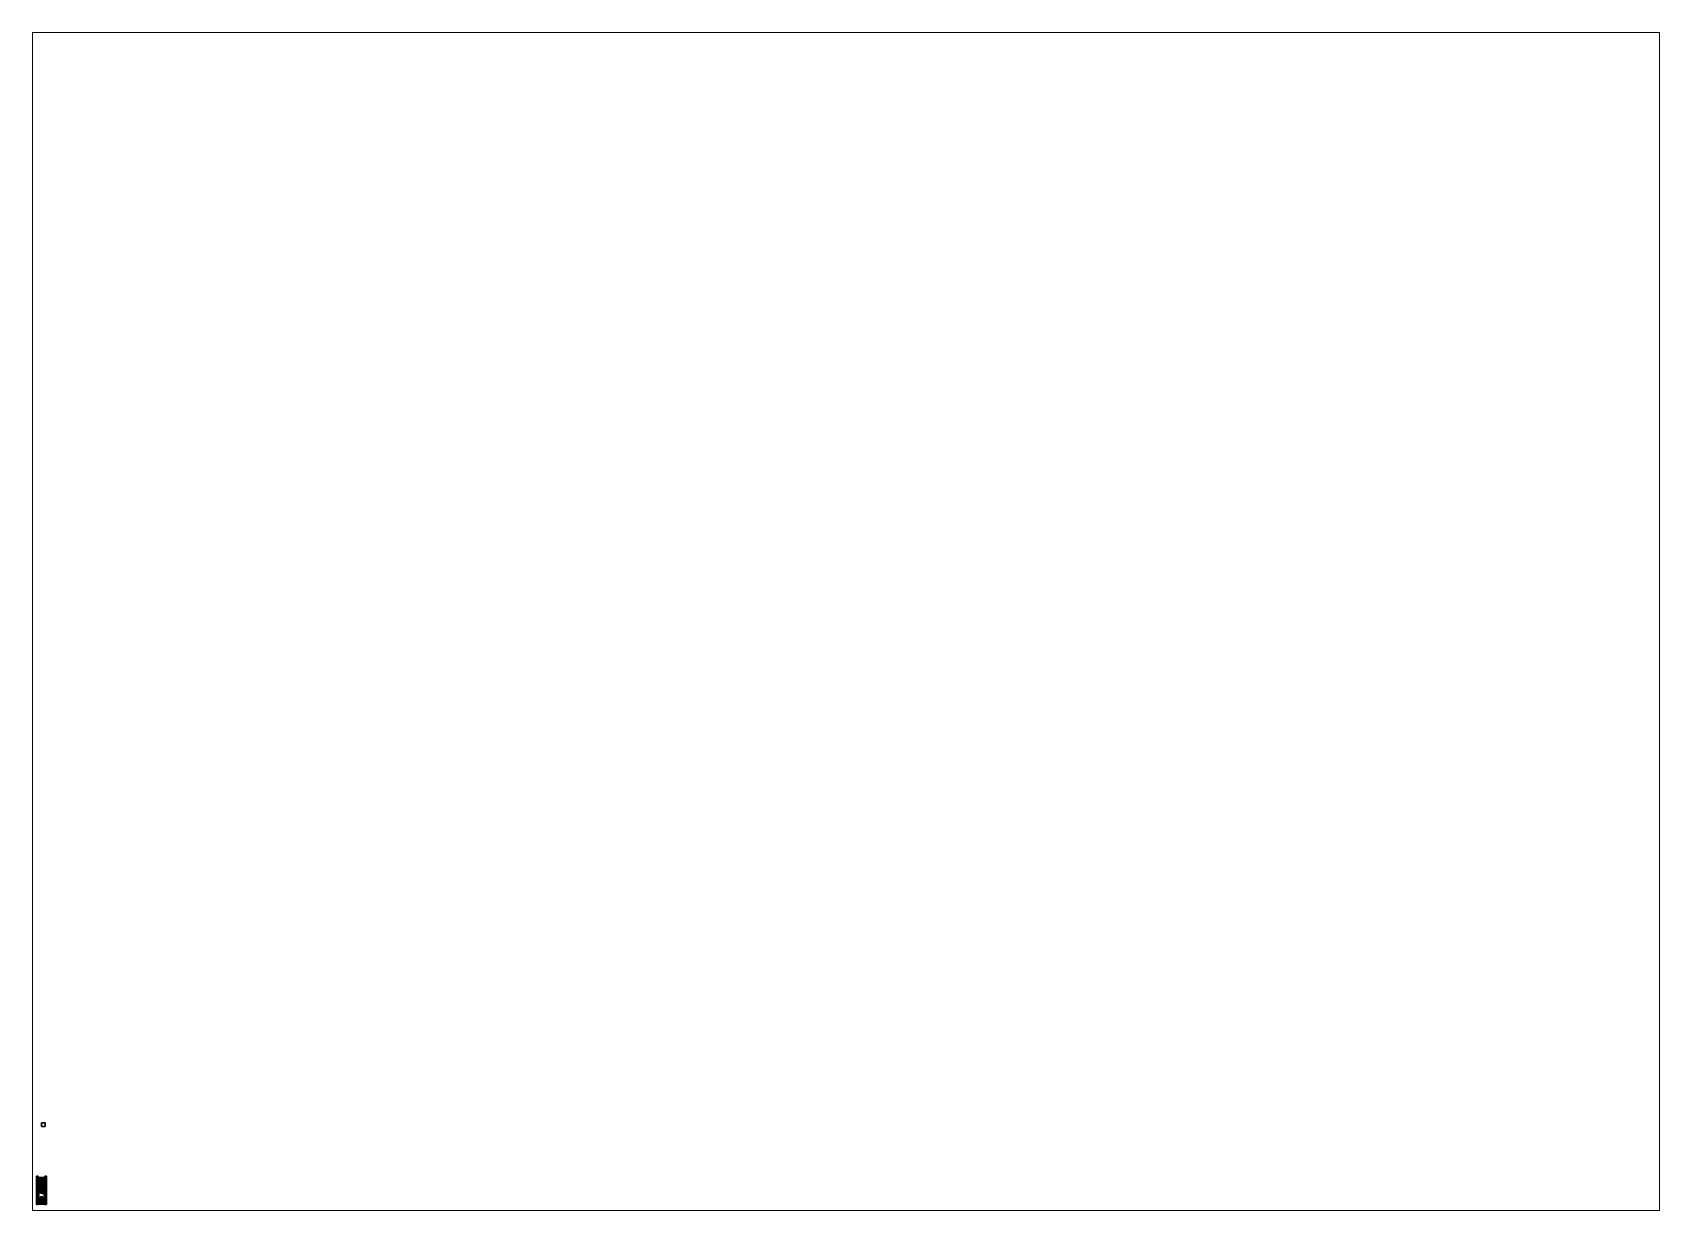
# Paper-space layout 'Layout1' of a CAD drawing. Header units: millimetres. Extents: x 28 to 251, y 20 to 181.
# The model-space entities are those that its viewports show. They can reach past a viewport. Long polylines and large blocks are cut down to what shows.
import ezdxf

# ---------------------------------------------------------------- set-up
doc = ezdxf.new("R2010")
doc.units = ezdxf.units.MM
for name, color, linetype in [('DT-mg', 1, 'Continuous'), ('gun', 1, 'Continuous'), ('mg_mount', 2, 'Continuous'), ('mg_turret', 2, 'Continuous'), ('mudguard', 3, 'Continuous'), ('sideshield', 4, 'Continuous'), ('sleeve', 1, 'Continuous'), ('suspension', 5, 'Continuous'), ('tracks', 5, 'Continuous'), ('turret', 2, 'Continuous'), ('wheel', 2, 'Continuous')]:
    doc.layers.add(name, color=color, linetype=linetype)

msp = doc.modelspace()

# ---------------------------------------------------------------- linework, layer by layer
for points in [[(1, 17.66, -5.68), (1, 17.66, -6.68), (0, 17.66, -6.68), (0, 17.66, -5.68)], [(1, 17.66, -6.68), (1, 16.66, -6.68), (0, 16.66, -6.68), (0, 17.66, -6.68)], [(0, 17.66, -6.68), (0, 16.66, -6.68), (0, 16.66, -5.68), (0, 17.66, -5.68)], [(0, 17.66, -5.68), (0, 16.66, -5.68), (1, 16.66, -5.68), (1, 17.66, -5.68)], [(1, 16.66, -5.68), (1, 16.66, -6.68), (1, 17.66, -6.68), (1, 17.66, -5.68)], [(0, 16.66, -5.68), (0, 16.66, -6.68), (1, 16.66, -6.68), (1, 16.66, -5.68)], [(-0.89, 1.02, 1.4), (-1.27, 1.7, 1.4), (-1.27, 2.06, 1.4), (-0.89, 2.65, 1.4)], [(-1.27, 2.06, 1.49), (1.27, 2.06, 1.49), (0.89, 2.65, 1.49), (-0.89, 2.65, 1.49)], [(-0.89, 2.65, 1.4), (-1.27, 2.06, 1.4), (-1.27, 2.06, 1.49), (-0.89, 2.65, 1.49)], [(-1.27, 1.7, 1.49), (1.27, 1.7, 1.49), (1.27, 2.06, 1.49), (-1.27, 2.06, 1.49)], [(-1.27, 2.06, 1.4), (-1.27, 1.7, 1.4), (-1.27, 1.7, 1.49), (-1.27, 2.06, 1.49)], [(-0.89, 1.02, 1.49), (0.89, 1.02, 1.49), (1.27, 1.7, 1.49), (-1.27, 1.7, 1.49)], [(-1.27, 1.7, 1.4), (-0.89, 1.02, 1.4), (-0.89, 1.02, 1.49), (-1.27, 1.7, 1.49)], [(-1.25, -0.2, 1.96), (-0.94, -0.2, 1.96), (-0.99, 0.69, 1.96), (-1.25, 0.69, 1.96)], [(-1.25, 0.69, 1.96), (-0.99, 0.69, 1.96), (-0.99, 0.69, 1.41), (-1.25, 0.69, 1.41)], [(-1.25, 0.69, 1.41), (-1.25, -0.2, 1.37), (-1.25, -0.2, 1.96), (-1.25, 0.69, 1.96)], [(-0.94, -0.2, 1.86), (0.93, -0.2, 1.86), (0.98, 0.69, 1.86), (-0.99, 0.69, 1.86)], [(-0.99, 0.69, 1.41), (-0.94, -0.2, 1.37), (-0.94, -0.2, 1.86), (-0.99, 0.69, 1.86)], [(-0.99, 0.69, 1.86), (0.98, 0.69, 1.86), (0.98, 0.69, 1.41), (-0.99, 0.69, 1.41)], [(-0.99, 0.69, 1.96), (-0.94, -0.2, 1.96), (-0.94, -0.2, 1.37), (-0.99, 0.69, 1.41)], [(-0.93, 1.06, 1.86), (0.91, 1.06, 1.86), (0.23, 1.64, 1.86), (-0.23, 1.64, 1.86)], [(-0.23, 1.64, 1.49), (-0.93, 1.06, 1.49), (-0.93, 1.06, 1.86), (-0.23, 1.64, 1.86)], [(-0.93, 0.69, 1.86), (0.91, 0.69, 1.86), (0.91, 1.06, 1.86), (-0.93, 1.06, 1.86)], [(-0.93, 1.06, 1.43), (-0.93, 0.69, 1.41), (-0.93, 0.69, 1.86), (-0.93, 1.06, 1.86)], [(-0.89, 3.1, 0.55), (-0.89, 2.65, 0.55), (-0.89, 2.65, 1.49), (-0.89, 3.37, 1.1)], [(0.89, 3.37, 1.1), (0.89, 3.1, 0.55), (-0.89, 3.1, 0.55), (-0.89, 3.37, 1.1)], [(-0.89, 3.37, 1.1), (-0.89, 2.65, 1.49), (0.89, 2.65, 1.49), (0.89, 3.37, 1.1)], [(0.89, 3.1, 0.55), (0.89, -2.85, 0.55), (-0.89, -2.85, 0.55), (-0.89, 3.1, 0.55)], [(-0.89, 2.65, 0.55), (-0.89, 1.02, 0.55), (-0.89, 1.02, 1.4), (-0.89, 2.65, 1.4)], [(-0.89, 1.02, 0.55), (-0.89, -2.85, 0.55), (-0.89, -2.85, 1.25), (-0.89, 1.02, 1.43)], [(-0.44, 2.77, 1.53), (-0.44, 2.8, 1.54), (-0.48, 2.8, 1.48), (-0.47, 2.77, 1.48)], [(-0.47, 2.77, 1.48), (-0.48, 2.8, 1.48), (-0.44, 2.8, 1.41), (-0.44, 2.77, 1.42)], [(-0.44, 2.8, 1.41), (-0.48, 2.8, 1.48), (-0.33, 2.8, 1.48), (-0.37, 2.8, 1.41)], [(-0.48, 2.8, 1.48), (-0.44, 2.8, 1.54), (-0.37, 2.8, 1.54), (-0.33, 2.8, 1.48)], [(-0.42, 2.74, 1.51), (-0.44, 2.77, 1.53), (-0.47, 2.77, 1.48), (-0.44, 2.74, 1.48)], [(-0.44, 2.74, 1.48), (-0.47, 2.77, 1.48), (-0.44, 2.77, 1.42), (-0.42, 2.74, 1.44)], [(-0.37, 2.77, 1.53), (-0.37, 2.8, 1.54), (-0.44, 2.8, 1.54), (-0.44, 2.77, 1.53)], [(-0.44, 2.77, 1.42), (-0.44, 2.8, 1.41), (-0.37, 2.8, 1.41), (-0.37, 2.77, 1.42)], [(-0.39, 2.74, 1.51), (-0.37, 2.77, 1.53), (-0.44, 2.77, 1.53), (-0.42, 2.74, 1.51)], [(-0.42, 2.74, 1.44), (-0.44, 2.77, 1.42), (-0.37, 2.77, 1.42), (-0.39, 2.74, 1.44)], [(-0.41, 2.73, 1.48), (-0.42, 2.74, 1.51), (-0.44, 2.74, 1.48), (-0.41, 2.73, 1.48)], [(-0.41, 2.73, 1.48), (-0.44, 2.74, 1.48), (-0.42, 2.74, 1.44), (-0.41, 2.73, 1.47)], [(-0.41, 2.73, 1.48), (-0.39, 2.74, 1.51), (-0.42, 2.74, 1.51), (-0.41, 2.73, 1.48)], [(-0.41, 2.73, 1.47), (-0.42, 2.74, 1.44), (-0.39, 2.74, 1.44), (-0.41, 2.73, 1.48)], [(-0.41, 2.73, 1.48), (-0.37, 2.74, 1.48), (-0.39, 2.74, 1.51), (-0.41, 2.73, 1.48)], [(-0.41, 2.73, 1.48), (-0.39, 2.74, 1.44), (-0.37, 2.74, 1.48), (-0.41, 2.73, 1.48)], [(-0.37, 2.74, 1.48), (-0.34, 2.77, 1.48), (-0.37, 2.77, 1.53), (-0.39, 2.74, 1.51)], [(-0.39, 2.74, 1.44), (-0.37, 2.77, 1.42), (-0.34, 2.77, 1.48), (-0.37, 2.74, 1.48)], [(-0.34, 2.77, 1.48), (-0.33, 2.8, 1.48), (-0.37, 2.8, 1.54), (-0.37, 2.77, 1.53)], [(-0.37, 2.77, 1.42), (-0.37, 2.8, 1.41), (-0.33, 2.8, 1.48), (-0.34, 2.77, 1.48)], [(-0.29, 2.44, 1.86), (0.3, 2.44, 1.86), (0.3, 2.63, 1.49), (-0.29, 2.63, 1.49)], [(-0.29, 2.63, 1.49), (-0.29, 2.17, 1.49), (-0.29, 2.17, 1.86), (-0.29, 2.44, 1.86)], [(-0.29, 2.17, 1.86), (0.3, 2.17, 1.86), (0.3, 2.44, 1.86), (-0.29, 2.44, 1.86)], [(-0.23, 2.08, 1.86), (0.23, 2.08, 1.86), (0.3, 2.17, 1.86), (-0.29, 2.17, 1.86)], [(-0.29, 2.17, 1.49), (-0.23, 2.08, 1.49), (-0.23, 2.08, 1.86), (-0.29, 2.17, 1.86)], [(-0.23, 1.64, 1.86), (0.23, 1.64, 1.86), (0.23, 2.08, 1.86), (-0.23, 2.08, 1.86)], [(-0.23, 2.08, 1.49), (-0.23, 1.64, 1.49), (-0.23, 1.64, 1.86), (-0.23, 2.08, 1.86)], [(0.3, 2.17, 1.86), (0.23, 2.08, 1.86), (0.23, 2.08, 1.49), (0.3, 2.17, 1.49)], [(0.23, 2.08, 1.86), (0.23, 1.64, 1.86), (0.23, 1.64, 1.49), (0.23, 2.08, 1.49)], [(0.23, 1.64, 1.86), (0.91, 1.06, 1.86), (0.91, 1.06, 1.49), (0.23, 1.64, 1.49)], [(0.3, 2.44, 1.86), (0.3, 2.17, 1.86), (0.3, 2.17, 1.49), (0.3, 2.63, 1.49)], [(0.89, 2.65, 1.49), (0.89, 2.65, 0.55), (0.89, 3.1, 0.55), (0.89, 3.37, 1.1)], [(0.89, 2.65, 1.49), (1.27, 2.06, 1.49), (1.27, 2.06, 1.4), (0.89, 2.65, 1.4)], [(1.27, 2.06, 1.4), (1.27, 1.7, 1.4), (0.89, 1.02, 1.4), (0.89, 2.65, 1.4)], [(0.89, 1.02, 1.4), (0.89, 1.02, 0.55), (0.89, 2.65, 0.55), (0.89, 2.65, 1.4)], [(1.27, 1.7, 1.49), (0.89, 1.02, 1.49), (0.89, 1.02, 1.4), (1.27, 1.7, 1.4)], [(0.89, -2.85, 1.25), (0.89, -2.85, 0.55), (0.89, 1.02, 0.55), (0.89, 1.02, 1.43)], [(0.91, 1.06, 1.86), (0.91, 0.69, 1.86), (0.91, 0.69, 1.41), (0.91, 1.06, 1.43)], [(0.93, -0.2, 1.96), (1.24, -0.2, 1.96), (1.24, 0.69, 1.96), (0.99, 0.69, 1.96)], [(0.99, 0.69, 1.41), (0.93, -0.2, 1.37), (0.93, -0.2, 1.96), (0.99, 0.69, 1.96)], [(0.98, 0.69, 1.86), (0.93, -0.2, 1.86), (0.93, -0.2, 1.37), (0.98, 0.69, 1.41)], [(0.99, 0.69, 1.96), (1.24, 0.69, 1.96), (1.24, 0.69, 1.41), (0.99, 0.69, 1.41)], [(1.24, 0.69, 1.96), (1.24, -0.2, 1.96), (1.24, -0.2, 1.37), (1.24, 0.69, 1.41)], [(1.27, 2.06, 1.49), (1.27, 1.7, 1.49), (1.27, 1.7, 1.4), (1.27, 2.06, 1.4)], [(-1.25, -0.42, 1.96), (-0.94, -0.42, 1.96), (-0.94, -0.2, 1.96), (-1.25, -0.2, 1.96)], [(-1.25, -0.2, 1.37), (-1.25, -0.42, 1.36), (-1.25, -0.42, 1.96), (-1.25, -0.2, 1.96)], [(-1.25, -0.42, 1.36), (-0.94, -0.42, 1.36), (-0.94, -0.42, 1.96), (-1.25, -0.42, 1.96)], [(-0.94, -0.2, 1.96), (-0.94, -0.42, 1.96), (-0.94, -0.42, 1.36), (-0.94, -0.2, 1.37)], [(-0.94, -0.25, 1.86), (-0.94, -1.39, 1.86), (-0.94, -1.39, 2.05), (-0.94, -0.25, 2.05)], [(-0.68, -0.25, 2.05), (-0.68, -0.25, 1.86), (-0.94, -0.25, 1.86), (-0.94, -0.25, 2.05)], [(-0.94, -0.25, 2.05), (-0.94, -1.39, 2.05), (-0.68, -1.39, 2.05), (-0.68, -0.25, 2.05)], [(-0.94, -1.39, 2.05), (-0.94, -1.39, 1.86), (-0.68, -1.39, 1.86), (-0.68, -1.39, 2.05)], [(-0.94, -2.17, 1.86), (0.93, -2.17, 1.86), (0.93, -0.2, 1.86), (-0.94, -0.2, 1.86)], [(-0.94, -0.2, 1.37), (-0.94, -2.17, 1.28), (-0.94, -2.17, 1.86), (-0.94, -0.2, 1.86)], [(-0.94, -3.58, 1.22), (0.93, -3.58, 1.22), (0.93, -2.17, 1.86), (-0.94, -2.17, 1.86)], [(-0.94, -2.17, 1.28), (-0.94, -3.58, 1.22), (-0.94, -3.58, 1.22), (-0.94, -2.17, 1.86)], [(-0.94, -3.58, 1.22), (0.93, -3.58, 1.22), (0.93, -3.58, 1.22), (-0.94, -3.58, 1.22)], [(-0.89, -1.75, 1.91), (-0.89, -2.12, 1.91), (-0.89, -2.12, 2), (-0.89, -1.75, 2)], [(0.89, -1.75, 2), (0.89, -1.75, 1.91), (-0.89, -1.75, 1.91), (-0.89, -1.75, 2)], [(0.89, -1.75, 1.91), (0.89, -1.83, 1.86), (-0.89, -1.83, 1.86), (-0.89, -1.75, 1.91)], [(-0.89, -1.83, 1.86), (-0.89, -2.06, 1.86), (-0.89, -2.12, 1.91), (-0.89, -1.75, 1.91)], [(0.89, -1.83, 2.06), (0.89, -1.75, 2), (-0.89, -1.75, 2), (-0.89, -1.83, 2.06)], [(-0.89, -1.75, 2), (-0.89, -2.12, 2), (-0.89, -2.03, 2.06), (-0.89, -1.83, 2.06)], [(-0.89, -1.83, 2.06), (-0.89, -2.03, 2.06), (0.89, -2.03, 2.06), (0.89, -1.83, 2.06)], [(-0.89, -2.03, 2.06), (-0.89, -2.12, 2), (0.89, -2.12, 2), (0.89, -2.03, 2.06)], [(-0.89, -2.12, 1.91), (-0.89, -2.06, 1.86), (0.89, -2.06, 1.86), (0.89, -2.12, 1.91)], [(-0.89, -2.12, 2), (-0.89, -2.12, 1.91), (0.89, -2.12, 1.91), (0.89, -2.12, 2)], [(0.89, -2.85, 0.55), (0.89, -3.29, 0.46), (-0.89, -3.29, 0.46), (-0.89, -2.85, 0.55)], [(-0.89, -2.85, 0.55), (-0.89, -3.29, 0.46), (-0.89, -3.5, 0.51), (-0.89, -2.85, 1.25)], [(-0.89, -3.5, 0.51), (-0.89, -3.62, 0.75), (-0.89, -3.62, 0.86), (-0.89, -2.85, 1.25)], [(-0.89, -3.62, 0.86), (-0.89, -3.58, 1.02), (-0.89, -3.58, 1.22), (-0.89, -2.85, 1.25)], [(-0.89, -3.5, 0.51), (-0.89, -3.29, 0.46), (0.89, -3.29, 0.46), (0.89, -3.5, 0.51)], [(0.89, -3.5, 0.51), (0.89, -3.62, 0.75), (-0.89, -3.62, 0.75), (-0.89, -3.5, 0.51)], [(-0.89, -3.58, 1.22), (-0.89, -3.58, 1.02), (0.89, -3.58, 1.02), (0.89, -3.58, 1.22)], [(0.89, -3.62, 0.86), (0.89, -3.58, 1.02), (-0.89, -3.58, 1.02), (-0.89, -3.62, 0.86)], [(-0.89, -3.62, 0.86), (-0.89, -3.62, 0.75), (0.89, -3.62, 0.75), (0.89, -3.62, 0.86)], [(-0.72, -3.48, 1.26), (-0.72, -3.43, 1.63), (-0.72, -2.54, 2.01), (-0.72, -2.17, 1.85)], [(-0.72, -2.17, 1.85), (-0.72, -2.54, 2.01), (0.72, -2.54, 2.01), (0.72, -2.17, 1.85)], [(-0.72, -2.54, 2.01), (-0.72, -3.43, 1.63), (0.72, -3.43, 1.63), (0.72, -2.54, 2.01)], [(0.72, -3.48, 1.26), (0.72, -3.43, 1.63), (-0.72, -3.43, 1.63), (-0.72, -3.48, 1.26)], [(-0.68, -1.39, 2.05), (-0.68, -1.39, 1.86), (-0.68, -0.25, 1.86), (-0.68, -0.25, 2.05)], [(0.27, -1.69, 1.86), (-0.27, -1.69, 1.86), (-0.27, -1.72, 2.02), (0.27, -1.72, 2.02)], [(-0.27, -1.69, 1.86), (0.27, -1.69, 1.86), (0.27, -1.72, 2.02), (-0.27, -1.72, 2.02)], [(-0.27, -1.72, 2.02), (0.27, -1.72, 2.02), (0.27, -1.83, 2.11), (-0.27, -1.83, 2.11)], [(0.27, -1.72, 2.02), (-0.27, -1.72, 2.02), (-0.27, -1.83, 2.11), (0.27, -1.83, 2.11)], [(0.27, -1.83, 2.11), (-0.27, -1.83, 2.11), (-0.27, -1.99, 2.11), (0.27, -1.99, 2.11)], [(-0.27, -1.83, 2.11), (0.27, -1.83, 2.11), (0.27, -1.99, 2.11), (-0.27, -1.99, 2.11)], [(0.67, -0.25, 2.05), (0.67, -1.39, 2.05), (0.93, -1.39, 2.05), (0.93, -0.25, 2.05)], [(0.93, -0.25, 2.05), (0.93, -0.25, 1.86), (0.67, -0.25, 1.86), (0.67, -0.25, 2.05)], [(0.67, -0.25, 1.86), (0.67, -1.39, 1.86), (0.67, -1.39, 2.05), (0.67, -0.25, 2.05)], [(0.67, -1.39, 2.05), (0.67, -1.39, 1.86), (0.93, -1.39, 1.86), (0.93, -1.39, 2.05)], [(0.72, -2.54, 2.01), (0.72, -3.43, 1.63), (0.72, -3.48, 1.26), (0.72, -2.17, 1.85)], [(0.89, -2.12, 2), (0.89, -2.12, 1.91), (0.89, -1.75, 1.91), (0.89, -1.75, 2)], [(0.89, -2.12, 1.91), (0.89, -2.06, 1.86), (0.89, -1.83, 1.86), (0.89, -1.75, 1.91)], [(0.89, -2.03, 2.06), (0.89, -2.12, 2), (0.89, -1.75, 2), (0.89, -1.83, 2.06)], [(0.89, -3.5, 0.51), (0.89, -3.29, 0.46), (0.89, -2.85, 0.55), (0.89, -2.85, 1.25)], [(0.89, -3.62, 0.86), (0.89, -3.62, 0.75), (0.89, -3.5, 0.51), (0.89, -2.85, 1.25)], [(0.89, -3.58, 1.22), (0.89, -3.58, 1.02), (0.89, -3.62, 0.86), (0.89, -2.85, 1.25)], [(0.93, -0.42, 1.96), (1.24, -0.42, 1.96), (1.24, -0.2, 1.96), (0.93, -0.2, 1.96)], [(0.93, -0.2, 1.37), (0.93, -0.42, 1.36), (0.93, -0.42, 1.96), (0.93, -0.2, 1.96)], [(0.93, -1.39, 2.05), (0.93, -1.39, 1.86), (0.93, -0.25, 1.86), (0.93, -0.25, 2.05)], [(0.93, -0.42, 1.36), (1.24, -0.42, 1.36), (1.24, -0.42, 1.96), (0.93, -0.42, 1.96)], [(0.93, -0.2, 1.86), (0.93, -2.17, 1.86), (0.93, -2.17, 1.28), (0.93, -0.2, 1.37)], [(0.93, -2.17, 1.86), (0.93, -3.58, 1.22), (0.93, -3.58, 1.22), (0.93, -2.17, 1.28)], [(1.24, -0.2, 1.96), (1.24, -0.42, 1.96), (1.24, -0.42, 1.36), (1.24, -0.2, 1.37)]]:
    msp.add_3dface(points)
at = {"layer": 'DT-mg'}
for points in [[(-0.67, 1.31, 2.39), (-0.67, 1.31, 2.26), (-0.67, 1.27, 2.26), (-0.67, 1.27, 2.39)], [(-0.54, 1.31, 2.39), (-0.54, 1.31, 2.26), (-0.67, 1.31, 2.26), (-0.67, 1.31, 2.39)], [(-0.67, 1.27, 2.26), (-0.67, 1.31, 2.26), (-0.54, 1.31, 2.26), (-0.54, 1.27, 2.26)], [(-0.54, 1.27, 2.39), (-0.54, 1.31, 2.39), (-0.67, 1.31, 2.39), (-0.67, 1.27, 2.39)], [(-0.67, 1.27, 2.39), (-0.67, 1.27, 2.26), (-0.54, 1.27, 2.26), (-0.54, 1.27, 2.39)], [(-0.66, 2.44, 1.77), (-0.66, 2.44, 1.64), (-0.66, 2.39, 1.64), (-0.66, 2.39, 1.77)], [(-0.54, 2.44, 1.77), (-0.54, 2.44, 1.64), (-0.66, 2.44, 1.64), (-0.66, 2.44, 1.77)], [(-0.66, 2.39, 1.64), (-0.66, 2.44, 1.64), (-0.54, 2.44, 1.64), (-0.54, 2.39, 1.64)], [(-0.54, 2.39, 1.77), (-0.54, 2.44, 1.77), (-0.66, 2.44, 1.77), (-0.66, 2.39, 1.77)], [(-0.66, 2.39, 1.77), (-0.66, 2.39, 1.64), (-0.54, 2.39, 1.64), (-0.54, 2.39, 1.77)], [(-0.64, 1.6, 2.36), (-0.64, 1.6, 2.3), (-0.64, 0.98, 2.3), (-0.64, 0.98, 2.36)], [(-0.57, 1.6, 2.36), (-0.57, 1.6, 2.3), (-0.64, 1.6, 2.3), (-0.64, 1.6, 2.36)], [(-0.64, 0.98, 2.29), (-0.64, 1.6, 2.29), (-0.57, 1.6, 2.29), (-0.57, 0.98, 2.29)], [(-0.57, 0.98, 2.36), (-0.57, 1.6, 2.36), (-0.64, 1.6, 2.36), (-0.64, 0.98, 2.36)], [(-0.63, 2.72, 1.74), (-0.63, 2.72, 1.68), (-0.63, 2.11, 1.68), (-0.63, 2.11, 1.74)], [(-0.57, 2.72, 1.74), (-0.57, 2.72, 1.68), (-0.63, 2.72, 1.68), (-0.63, 2.72, 1.74)], [(-0.63, 2.11, 1.67), (-0.63, 2.72, 1.67), (-0.57, 2.72, 1.67), (-0.57, 2.11, 1.67)], [(-0.57, 2.11, 1.74), (-0.57, 2.72, 1.74), (-0.63, 2.72, 1.74), (-0.63, 2.11, 1.74)], [(-0.62, 1.76, 2.36), (-0.62, 1.76, 2.33), (-0.62, 1.6, 2.33), (-0.62, 1.6, 2.36)], [(-0.59, 1.76, 2.36), (-0.59, 1.76, 2.33), (-0.62, 1.76, 2.33), (-0.62, 1.76, 2.36)], [(-0.62, 1.6, 2.33), (-0.62, 1.76, 2.33), (-0.59, 1.76, 2.33), (-0.59, 1.6, 2.33)], [(-0.59, 1.6, 2.36), (-0.59, 1.76, 2.36), (-0.62, 1.76, 2.36), (-0.62, 1.6, 2.36)], [(-0.61, 2.89, 1.74), (-0.61, 2.89, 1.71), (-0.61, 2.72, 1.71), (-0.61, 2.72, 1.74)], [(-0.59, 2.89, 1.74), (-0.59, 2.89, 1.71), (-0.61, 2.89, 1.71), (-0.61, 2.89, 1.74)], [(-0.61, 2.72, 1.71), (-0.61, 2.89, 1.71), (-0.59, 2.89, 1.71), (-0.59, 2.72, 1.71)], [(-0.59, 2.72, 1.74), (-0.59, 2.89, 1.74), (-0.61, 2.89, 1.74), (-0.61, 2.72, 1.74)], [(-0.59, 1.6, 2.33), (-0.59, 1.76, 2.33), (-0.59, 1.76, 2.36), (-0.59, 1.6, 2.36)], [(-0.59, 2.72, 1.71), (-0.59, 2.89, 1.71), (-0.59, 2.89, 1.74), (-0.59, 2.72, 1.74)], [(-0.57, 2.11, 1.68), (-0.57, 2.72, 1.68), (-0.57, 2.72, 1.74), (-0.57, 2.11, 1.74)], [(-0.57, 0.98, 2.3), (-0.57, 1.6, 2.3), (-0.57, 1.6, 2.36), (-0.57, 0.98, 2.36)], [(-0.54, 2.39, 1.64), (-0.54, 2.44, 1.64), (-0.54, 2.44, 1.77), (-0.54, 2.39, 1.77)], [(-0.54, 1.27, 2.26), (-0.54, 1.31, 2.26), (-0.54, 1.31, 2.39), (-0.54, 1.27, 2.39)], [(0.35, 0.12, 2.89), (0.29, 0.12, 2.89), (0.29, 0.14, 2.93), (0.35, 0.14, 2.93)], [(0.29, 0.12, 2.89), (0.35, 0.12, 2.89), (0.35, 0.14, 2.93), (0.29, 0.14, 2.93)], [(0.29, 0.12, 2.83), (0.35, 0.12, 2.83), (0.35, 0.12, 2.89), (0.29, 0.12, 2.89)], [(0.35, 0.12, 2.83), (0.29, 0.12, 2.83), (0.29, 0.12, 2.89), (0.35, 0.12, 2.89)], [(0.35, 0.04, 2.88), (0.35, -0.01, 2.83), (0.29, -0.01, 2.83), (0.29, 0.04, 2.88)], [(0.29, -0.01, 2.83), (0.29, -0.09, 2.89), (0.29, -0.09, 2.96), (0.29, 0.04, 2.88)], [(0.29, 0.04, 2.88), (0.29, -0.09, 2.96), (0.35, -0.09, 2.96), (0.35, 0.04, 2.88)], [(0.3, -0.01, 2.77), (0.3, -0.01, 2.83), (0.3, 0.04, 2.88), (0.3, 0.04, 2.77)], [(0.34, 0.04, 2.77), (0.34, -0.01, 2.77), (0.3, -0.01, 2.77), (0.3, 0.04, 2.77)], [(0.3, 0.04, 2.77), (0.3, 0.04, 2.88), (0.34, 0.04, 2.88), (0.34, 0.04, 2.77)], [(0.33, 0.12, 2.88), (0.33, -0.07, 2.94), (0.32, -0.07, 2.94), (0.32, 0.12, 2.88)], [(0.32, 0.12, 2.88), (0.32, -0.07, 2.94), (0.32, -0.07, 2.94), (0.32, 0.12, 2.88)], [(0.32, 0.12, 2.88), (0.32, -0.07, 2.94), (0.33, -0.07, 2.94), (0.33, 0.12, 2.88)], [(0.34, 0.04, 2.88), (0.34, -0.01, 2.83), (0.34, -0.01, 2.77), (0.34, 0.04, 2.77)], [(0.35, -0.09, 2.96), (0.35, -0.09, 2.89), (0.35, -0.01, 2.83), (0.35, 0.04, 2.88)], [(0.86, 2.44, 1.77), (0.86, 2.44, 1.64), (0.74, 2.44, 1.64), (0.74, 2.44, 1.77)], [(0.74, 2.44, 1.77), (0.74, 2.44, 1.64), (0.74, 2.39, 1.64), (0.74, 2.39, 1.77)], [(0.74, 2.39, 1.64), (0.74, 2.44, 1.64), (0.86, 2.44, 1.64), (0.86, 2.39, 1.64)], [(0.86, 2.39, 1.77), (0.86, 2.44, 1.77), (0.74, 2.44, 1.77), (0.74, 2.39, 1.77)], [(0.74, 2.39, 1.77), (0.74, 2.39, 1.64), (0.86, 2.39, 1.64), (0.86, 2.39, 1.77)], [(0.83, 2.11, 1.74), (0.83, 2.72, 1.74), (0.77, 2.72, 1.74), (0.77, 2.11, 1.74)], [(0.77, 2.11, 1.67), (0.77, 2.72, 1.67), (0.83, 2.72, 1.67), (0.83, 2.11, 1.67)], [(0.83, 2.72, 1.74), (0.83, 2.72, 1.68), (0.77, 2.72, 1.68), (0.77, 2.72, 1.74)], [(0.77, 2.72, 1.74), (0.77, 2.72, 1.68), (0.77, 2.11, 1.68), (0.77, 2.11, 1.74)], [(0.82, 2.72, 1.74), (0.82, 2.89, 1.74), (0.79, 2.89, 1.74), (0.79, 2.72, 1.74)], [(0.79, 2.72, 1.71), (0.79, 2.89, 1.71), (0.82, 2.89, 1.71), (0.82, 2.72, 1.71)], [(0.79, 2.89, 1.74), (0.79, 2.89, 1.71), (0.79, 2.72, 1.71), (0.79, 2.72, 1.74)], [(0.82, 2.89, 1.74), (0.82, 2.89, 1.71), (0.79, 2.89, 1.71), (0.79, 2.89, 1.74)], [(0.82, 2.72, 1.71), (0.82, 2.89, 1.71), (0.82, 2.89, 1.74), (0.82, 2.72, 1.74)], [(0.83, 2.11, 1.68), (0.83, 2.72, 1.68), (0.83, 2.72, 1.74), (0.83, 2.11, 1.74)], [(0.86, 2.39, 1.64), (0.86, 2.44, 1.64), (0.86, 2.44, 1.77), (0.86, 2.39, 1.77)], [(0.27, -0.16, 2.96), (0.22, -0.25, 2.96), (0.22, -0.25, 3.01), (0.27, -0.16, 3.01)], [(0.27, -0.34, 2.96), (0.22, -0.25, 2.96), (0.27, -0.16, 2.96), (0.37, -0.34, 2.96)], [(0.22, -0.25, 3.01), (0.42, -0.25, 3.01), (0.37, -0.16, 3.01), (0.27, -0.16, 3.01)], [(0.22, -0.25, 2.96), (0.27, -0.34, 2.96), (0.27, -0.34, 3.01), (0.22, -0.25, 3.01)], [(0.27, -0.34, 3.01), (0.37, -0.34, 3.01), (0.42, -0.25, 3.01), (0.22, -0.25, 3.01)], [(0.38, -0.37, 2.98), (0.38, -0.37, 2.85), (0.26, -0.37, 2.85), (0.26, -0.37, 2.98)], [(0.26, -0.37, 2.85), (0.26, -0.42, 2.85), (0.26, -0.42, 2.98), (0.26, -0.37, 2.98)], [(0.38, -0.37, 2.85), (0.38, -0.42, 2.85), (0.26, -0.42, 2.85), (0.26, -0.37, 2.85)], [(0.26, -0.37, 2.98), (0.26, -0.42, 2.98), (0.38, -0.42, 2.98), (0.38, -0.37, 2.98)], [(0.26, -0.42, 2.98), (0.26, -0.42, 2.85), (0.38, -0.42, 2.85), (0.38, -0.42, 2.98)], [(0.37, -0.16, 2.96), (0.27, -0.16, 2.96), (0.27, -0.16, 3.01), (0.37, -0.16, 3.01)], [(0.37, -0.34, 2.96), (0.27, -0.16, 2.96), (0.37, -0.16, 2.96), (0.42, -0.25, 2.96)], [(0.27, -0.34, 2.96), (0.37, -0.34, 2.96), (0.37, -0.34, 3.01), (0.27, -0.34, 3.01)], [(0.35, -0.01, 2.82), (0.35, -0.09, 2.89), (0.29, -0.09, 2.89), (0.29, -0.01, 2.82)], [(0.29, -0.09, 2.89), (0.29, -0.7, 2.89), (0.29, -0.7, 2.96), (0.29, -0.09, 2.96)], [(0.35, -0.09, 2.89), (0.35, -0.7, 2.89), (0.29, -0.7, 2.89), (0.29, -0.09, 2.89)], [(0.29, -0.09, 2.96), (0.29, -0.7, 2.96), (0.35, -0.7, 2.96), (0.35, -0.09, 2.96)], [(0.29, -0.7, 2.96), (0.29, -0.7, 2.89), (0.35, -0.7, 2.89), (0.35, -0.7, 2.96)], [(0.34, -0.01, 2.77), (0.34, -0.01, 2.83), (0.3, -0.01, 2.83), (0.3, -0.01, 2.77)], [(0.3, -0.7, 2.92), (0.3, -0.87, 2.92), (0.3, -0.87, 2.95), (0.3, -0.7, 2.95)], [(0.34, -0.7, 2.92), (0.34, -0.87, 2.92), (0.3, -0.87, 2.92), (0.3, -0.7, 2.92)], [(0.3, -0.7, 2.95), (0.3, -0.87, 2.95), (0.34, -0.87, 2.95), (0.34, -0.7, 2.95)], [(0.3, -0.87, 2.95), (0.3, -0.87, 2.92), (0.34, -0.87, 2.92), (0.34, -0.87, 2.95)], [(0.34, -0.87, 2.95), (0.34, -0.87, 2.92), (0.34, -0.7, 2.92), (0.34, -0.7, 2.95)], [(0.35, -0.7, 2.96), (0.35, -0.7, 2.89), (0.35, -0.09, 2.89), (0.35, -0.09, 2.96)], [(0.42, -0.25, 2.96), (0.37, -0.16, 2.96), (0.37, -0.16, 3.01), (0.42, -0.25, 3.01)], [(0.37, -0.34, 2.96), (0.42, -0.25, 2.96), (0.42, -0.25, 3.01), (0.37, -0.34, 3.01)], [(0.38, -0.42, 2.98), (0.38, -0.42, 2.85), (0.38, -0.37, 2.85), (0.38, -0.37, 2.98)]]:
    msp.add_3dface(points, dxfattribs=at)
at = {"layer": 'gun'}
for points in [[(-0.03, 2.16, 2.21), (-0.07, 2.16, 2.15), (-0.09, 2.14, 2.15), (-0.04, 2.14, 2.23)], [(-0.07, 2.16, 2.15), (-0.03, 2.16, 2.1), (-0.04, 2.14, 2.08), (-0.09, 2.14, 2.15)], [(-0.04, 1.56, 2.08), (-0.09, 1.56, 2.15), (-0.09, 2.14, 2.15), (-0.04, 2.14, 2.08)], [(-0.09, 1.56, 2.15), (-0.04, 1.56, 2.23), (-0.04, 2.14, 2.23), (-0.09, 2.14, 2.15)], [(-0.04, 2.7, 2.09), (-0.07, 2.7, 2.15), (-0.07, 2.75, 2.15), (-0.04, 2.75, 2.09)], [(-0.07, 2.7, 2.15), (-0.04, 2.7, 2.22), (-0.04, 2.75, 2.22), (-0.07, 2.75, 2.15)], [(-0.04, 2.75, 2.22), (0.04, 2.75, 2.22), (0.07, 2.75, 2.15), (-0.07, 2.75, 2.15)], [(-0.07, 2.75, 2.15), (0.07, 2.75, 2.15), (0.04, 2.75, 2.09), (-0.04, 2.75, 2.09)], [(-0.03, 2.69, 2.1), (-0.07, 2.69, 2.15), (-0.07, 2.7, 2.15), (-0.04, 2.7, 2.09)], [(-0.07, 2.69, 2.15), (-0.03, 2.69, 2.21), (-0.04, 2.7, 2.22), (-0.07, 2.7, 2.15)], [(-0.03, 2.16, 2.1), (-0.07, 2.16, 2.15), (-0.07, 2.69, 2.15), (-0.03, 2.69, 2.1)], [(-0.07, 2.16, 2.15), (-0.03, 2.16, 2.21), (-0.03, 2.69, 2.21), (-0.07, 2.69, 2.15)], [(0.04, 2.7, 2.09), (-0.04, 2.7, 2.09), (-0.04, 2.75, 2.09), (0.04, 2.75, 2.09)], [(-0.04, 2.7, 2.22), (0.04, 2.7, 2.22), (0.04, 2.75, 2.22), (-0.04, 2.75, 2.22)], [(0.03, 2.69, 2.1), (-0.03, 2.69, 2.1), (-0.04, 2.7, 2.09), (0.04, 2.7, 2.09)], [(-0.03, 2.69, 2.21), (0.03, 2.69, 2.21), (0.04, 2.7, 2.22), (-0.04, 2.7, 2.22)], [(0.03, 2.16, 2.21), (-0.03, 2.16, 2.21), (-0.04, 2.14, 2.23), (0.04, 2.14, 2.23)], [(-0.03, 2.16, 2.1), (0.03, 2.16, 2.1), (0.04, 2.14, 2.08), (-0.04, 2.14, 2.08)], [(0.04, 1.56, 2.08), (-0.04, 1.56, 2.08), (-0.04, 2.14, 2.08), (0.04, 2.14, 2.08)], [(-0.04, 1.56, 2.23), (0.04, 1.56, 2.23), (0.04, 2.14, 2.23), (-0.04, 2.14, 2.23)], [(0.03, 2.16, 2.1), (-0.03, 2.16, 2.1), (-0.03, 2.69, 2.1), (0.03, 2.69, 2.1)], [(-0.03, 2.16, 2.21), (0.03, 2.16, 2.21), (0.03, 2.69, 2.21), (-0.03, 2.69, 2.21)], [(0.06, 2.69, 2.15), (0.03, 2.69, 2.1), (0.04, 2.7, 2.09), (0.07, 2.7, 2.15)], [(0.03, 2.69, 2.21), (0.06, 2.69, 2.15), (0.07, 2.7, 2.15), (0.04, 2.7, 2.22)], [(0.06, 2.16, 2.15), (0.03, 2.16, 2.1), (0.03, 2.69, 2.1), (0.06, 2.69, 2.15)], [(0.03, 2.16, 2.21), (0.06, 2.16, 2.15), (0.06, 2.69, 2.15), (0.03, 2.69, 2.21)], [(0.06, 2.16, 2.15), (0.03, 2.16, 2.21), (0.04, 2.14, 2.23), (0.08, 2.14, 2.15)], [(0.03, 2.16, 2.1), (0.06, 2.16, 2.15), (0.08, 2.14, 2.15), (0.04, 2.14, 2.08)], [(0.07, 2.7, 2.15), (0.04, 2.7, 2.09), (0.04, 2.75, 2.09), (0.07, 2.75, 2.15)], [(0.04, 2.7, 2.22), (0.07, 2.7, 2.15), (0.07, 2.75, 2.15), (0.04, 2.75, 2.22)], [(0.08, 1.56, 2.15), (0.04, 1.56, 2.08), (0.04, 2.14, 2.08), (0.08, 2.14, 2.15)], [(0.04, 1.56, 2.23), (0.08, 1.56, 2.15), (0.08, 2.14, 2.15), (0.04, 2.14, 2.23)]]:
    msp.add_3dface(points, dxfattribs=at)
at = {"layer": 'mg_mount'}
for points in [[(-0.01, 0.19, 2.6), (0.01, 0.19, 2.65), (0.1, 0.41, 2.65), (0.09, 0.42, 2.6)], [(0.01, 0.19, 2.59), (-0.01, 0.19, 2.6), (0.09, 0.42, 2.6), (0.1, 0.41, 2.59)], [(0.09, -0.03, 2.6), (0.1, -0.02, 2.65), (0.01, 0.19, 2.65), (-0.01, 0.19, 2.6)], [(0.1, -0.02, 2.59), (0.09, -0.03, 2.6), (-0.01, 0.19, 2.6), (0.01, 0.19, 2.59)], [(0.01, 0.19, 2.65), (0.01, 0.19, 2.59), (0.1, 0.41, 2.59), (0.1, 0.41, 2.65)], [(0.1, -0.02, 2.65), (0.1, -0.02, 2.59), (0.01, 0.19, 2.59), (0.01, 0.19, 2.65)], [(0.09, 0.42, 2.6), (0.1, 0.41, 2.65), (0.32, 0.5, 2.65), (0.32, 0.52, 2.6)], [(0.1, 0.41, 2.59), (0.09, 0.42, 2.6), (0.32, 0.52, 2.6), (0.32, 0.5, 2.59)], [(0.1, 0.41, 2.65), (0.1, 0.41, 2.59), (0.32, 0.5, 2.59), (0.32, 0.5, 2.65)], [(0.32, 0.52, 2.6), (0.32, 0.5, 2.65), (0.54, 0.41, 2.65), (0.55, 0.42, 2.6)], [(0.32, 0.5, 2.59), (0.32, 0.52, 2.6), (0.55, 0.42, 2.6), (0.54, 0.41, 2.59)], [(0.32, 0.5, 2.65), (0.32, 0.5, 2.59), (0.54, 0.41, 2.59), (0.54, 0.41, 2.65)], [(0.55, 0.42, 2.6), (0.54, 0.41, 2.65), (0.63, 0.19, 2.65), (0.65, 0.19, 2.6)], [(0.54, 0.41, 2.59), (0.55, 0.42, 2.6), (0.65, 0.19, 2.6), (0.63, 0.19, 2.59)], [(0.54, 0.41, 2.65), (0.54, 0.41, 2.59), (0.63, 0.19, 2.59), (0.63, 0.19, 2.65)], [(0.65, 0.19, 2.6), (0.63, 0.19, 2.65), (0.54, -0.02, 2.65), (0.55, -0.03, 2.6)], [(0.63, 0.19, 2.65), (0.63, 0.19, 2.59), (0.54, -0.02, 2.59), (0.54, -0.02, 2.65)], [(0.63, 0.19, 2.59), (0.65, 0.19, 2.6), (0.55, -0.03, 2.6), (0.54, -0.02, 2.59)], [(0.32, -0.13, 2.6), (0.32, -0.12, 2.65), (0.1, -0.02, 2.65), (0.09, -0.03, 2.6)], [(0.32, -0.12, 2.59), (0.32, -0.13, 2.6), (0.09, -0.03, 2.6), (0.1, -0.02, 2.59)], [(0.32, -0.12, 2.65), (0.32, -0.12, 2.59), (0.1, -0.02, 2.59), (0.1, -0.02, 2.65)], [(0.29, -0.09, 2.65), (0.29, -0.12, 2.59), (0.29, -0.42, 2.85), (0.29, -0.37, 2.85)], [(0.35, -0.37, 2.85), (0.35, -0.09, 2.65), (0.29, -0.09, 2.65), (0.29, -0.37, 2.85)], [(0.29, -0.42, 2.85), (0.29, -0.12, 2.59), (0.35, -0.12, 2.59), (0.35, -0.42, 2.85)], [(0.55, -0.03, 2.6), (0.54, -0.02, 2.65), (0.32, -0.12, 2.65), (0.32, -0.13, 2.6)], [(0.54, -0.02, 2.65), (0.54, -0.02, 2.59), (0.32, -0.12, 2.59), (0.32, -0.12, 2.65)], [(0.54, -0.02, 2.59), (0.55, -0.03, 2.6), (0.32, -0.13, 2.6), (0.32, -0.12, 2.59)], [(0.35, -0.42, 2.85), (0.35, -0.12, 2.59), (0.35, -0.09, 2.65), (0.35, -0.37, 2.85)]]:
    msp.add_3dface(points, dxfattribs=at)
at = {"layer": 'mg_turret'}
for points in [[(-1.11, 2.08, 1.94), (-1.16, 1.91, 1.96), (-0.36, 1.58, 1.96), (-0.23, 1.91, 1.96)], [(-1.11, 2.08, 1.49), (-1.16, 1.91, 1.49), (-1.16, 1.91, 1.96), (-1.11, 2.08, 1.94)], [(-1.16, 1.91, 1.96), (-1.02, 1.58, 1.96), (-0.69, 1.44, 1.96), (-0.36, 1.58, 1.96)], [(-1.16, 1.91, 1.49), (-1.02, 1.58, 1.49), (-1.02, 1.58, 1.96), (-1.16, 1.91, 1.96)], [(-0.84, 2.42, 1.9), (-1.11, 2.08, 1.94), (-0.23, 1.91, 1.96), (-0.36, 2.42, 1.9)], [(-0.84, 2.42, 1.49), (-1.11, 2.08, 1.49), (-1.11, 2.08, 1.94), (-0.84, 2.42, 1.9)], [(-1.02, 1.58, 1.49), (-0.69, 1.44, 1.49), (-0.69, 1.44, 1.96), (-1.02, 1.58, 1.96)], [(-0.98, 1.91, 1.96), (-0.98, 1.58, 1.96), (-0.94, 1.6, 2.01), (-0.94, 1.87, 2.01)], [(-0.41, 1.91, 1.96), (-0.98, 1.91, 1.96), (-0.94, 1.87, 2.01), (-0.44, 1.87, 2.01)], [(-0.98, 1.58, 1.96), (-0.76, 1.48, 1.96), (-0.74, 1.5, 2.01), (-0.94, 1.6, 2.01)], [(-0.94, 1.87, 2.01), (-0.94, 1.6, 2.01), (-0.44, 1.6, 2.01), (-0.44, 1.87, 2.01)], [(-0.94, 1.6, 2.01), (-0.74, 1.5, 2.01), (-0.63, 1.5, 2.01), (-0.44, 1.6, 2.01)], [(-0.36, 2.42, 1.49), (-0.84, 2.42, 1.49), (-0.84, 2.42, 1.9), (-0.36, 2.42, 1.9)], [(-0.63, 1.5, 2.01), (-0.74, 1.5, 2.01), (-0.76, 1.48, 1.96), (-0.61, 1.48, 1.96)], [(-0.69, 1.44, 1.49), (-0.36, 1.58, 1.49), (-0.36, 1.58, 1.96), (-0.69, 1.44, 1.96)], [(-0.44, 1.6, 2.01), (-0.63, 1.5, 2.01), (-0.61, 1.48, 1.96), (-0.41, 1.58, 1.96)], [(-0.44, 1.87, 2.01), (-0.44, 1.6, 2.01), (-0.41, 1.58, 1.96), (-0.41, 1.91, 1.96)], [(-0.23, 1.91, 1.49), (-0.36, 2.42, 1.49), (-0.36, 2.42, 1.9), (-0.23, 1.91, 1.96)], [(-0.36, 1.58, 1.49), (-0.23, 1.91, 1.49), (-0.23, 1.91, 1.96), (-0.36, 1.58, 1.96)], [(0.27, 2.08, 1.94), (0.23, 1.91, 1.96), (1.02, 1.58, 1.96), (1.16, 1.91, 1.96)], [(0.27, 2.08, 1.49), (0.23, 1.91, 1.49), (0.23, 1.91, 1.96), (0.27, 2.08, 1.94)], [(0.23, 1.91, 1.96), (0.36, 1.58, 1.96), (0.69, 1.44, 1.96), (1.02, 1.58, 1.96)], [(0.23, 1.91, 1.49), (0.36, 1.58, 1.49), (0.36, 1.58, 1.96), (0.23, 1.91, 1.96)], [(0.54, 2.42, 1.9), (0.27, 2.08, 1.94), (1.16, 1.91, 1.96), (1.02, 2.42, 1.9)], [(0.54, 2.42, 1.49), (0.27, 2.08, 1.49), (0.27, 2.08, 1.94), (0.54, 2.42, 1.9)], [(0.36, 1.58, 1.49), (0.69, 1.44, 1.49), (0.69, 1.44, 1.96), (0.36, 1.58, 1.96)], [(0.97, 1.91, 1.96), (0.4, 1.91, 1.96), (0.43, 1.87, 2.01), (0.94, 1.87, 2.01)], [(0.4, 1.91, 1.96), (0.4, 1.58, 1.96), (0.43, 1.6, 2.01), (0.43, 1.87, 2.01)], [(0.4, 1.58, 1.96), (0.62, 1.48, 1.96), (0.64, 1.5, 2.01), (0.43, 1.6, 2.01)], [(0.43, 1.87, 2.01), (0.43, 1.6, 2.01), (0.94, 1.6, 2.01), (0.94, 1.87, 2.01)], [(0.43, 1.6, 2.01), (0.64, 1.5, 2.01), (0.75, 1.5, 2.01), (0.94, 1.6, 2.01)], [(1.02, 2.42, 1.49), (0.54, 2.42, 1.49), (0.54, 2.42, 1.9), (1.02, 2.42, 1.9)], [(0.75, 1.5, 2.01), (0.64, 1.5, 2.01), (0.62, 1.48, 1.96), (0.77, 1.48, 1.96)], [(0.69, 1.44, 1.49), (1.02, 1.58, 1.49), (1.02, 1.58, 1.96), (0.69, 1.44, 1.96)], [(0.94, 1.6, 2.01), (0.75, 1.5, 2.01), (0.77, 1.48, 1.96), (0.97, 1.58, 1.96)], [(0.94, 1.87, 2.01), (0.94, 1.6, 2.01), (0.97, 1.58, 1.96), (0.97, 1.91, 1.96)], [(1.16, 1.91, 1.49), (1.02, 2.42, 1.49), (1.02, 2.42, 1.9), (1.16, 1.91, 1.96)], [(1.02, 1.58, 1.49), (1.16, 1.91, 1.49), (1.16, 1.91, 1.96), (1.02, 1.58, 1.96)]]:
    msp.add_3dface(points, dxfattribs=at)
at = {"layer": 'mudguard'}
for points in [[(-0.89, 3.69, 1.22), (-1.32, 3.69, 1.22), (-1.32, 3.57, 1.34), (-0.89, 3.57, 1.34)], [(-1.32, 3.69, 1.22), (-0.89, 3.69, 1.22), (-0.89, 3.57, 1.34), (-1.32, 3.57, 1.34)], [(-0.89, 3.57, 1.34), (-1.32, 3.57, 1.34), (-1.32, 3.42, 1.43), (-0.89, 3.42, 1.43)], [(-1.32, 3.57, 1.34), (-0.89, 3.57, 1.34), (-0.89, 3.42, 1.43), (-1.32, 3.42, 1.43)], [(-1.32, 3.42, 1.43), (-0.89, 3.42, 1.43), (-0.89, 1.06, 1.43), (-1.32, 1.06, 1.43)], [(-0.89, 3.42, 1.43), (-1.32, 3.42, 1.43), (-1.32, 1.06, 1.43), (-0.89, 1.06, 1.43)], [(-1.32, 1.06, 1.43), (-0.89, 1.06, 1.43), (-0.89, -2.85, 1.25), (-1.32, -2.85, 1.25)], [(-0.89, 1.06, 1.43), (-1.32, 1.06, 1.43), (-1.32, -2.85, 1.25), (-0.89, -2.85, 1.25)], [(-0.89, 3.37, 1.1), (-0.89, 3.57, 1.34), (-0.89, 3.69, 1.22), (-0.89, 3.37, 1.1)], [(-0.89, 3.57, 1.34), (-0.89, 3.37, 1.1), (-0.89, 3.37, 1.1), (-0.89, 3.69, 1.22)], [(-0.89, 3.42, 1.43), (-0.89, 2.75, 1.43), (-0.89, 3.37, 1.1), (-0.89, 3.57, 1.34)], [(-0.89, 2.75, 1.43), (-0.89, 3.42, 1.43), (-0.89, 3.57, 1.34), (-0.89, 3.37, 1.1)], [(1.32, 3.69, 1.22), (0.89, 3.69, 1.22), (0.89, 3.57, 1.34), (1.32, 3.57, 1.34)], [(0.89, 3.69, 1.22), (1.32, 3.69, 1.22), (1.32, 3.57, 1.34), (0.89, 3.57, 1.34)], [(0.89, 3.69, 1.22), (0.89, 3.37, 1.1), (0.89, 3.42, 1.43), (0.89, 3.57, 1.34)], [(0.89, 3.37, 1.1), (0.89, 3.69, 1.22), (0.89, 3.57, 1.34), (0.89, 3.42, 1.43)], [(1.32, 3.57, 1.34), (0.89, 3.57, 1.34), (0.89, 3.42, 1.43), (1.32, 3.42, 1.43)], [(0.89, 3.57, 1.34), (1.32, 3.57, 1.34), (1.32, 3.42, 1.43), (0.89, 3.42, 1.43)], [(0.89, 3.42, 1.43), (1.32, 3.42, 1.43), (1.32, 1.06, 1.43), (0.89, 1.06, 1.43)], [(1.32, 3.42, 1.43), (0.89, 3.42, 1.43), (0.89, 1.06, 1.43), (1.32, 1.06, 1.43)], [(0.89, 3.42, 1.43), (0.89, 3.37, 1.1), (0.89, 2.75, 1.43)], [(0.89, 3.37, 1.1), (0.89, 3.42, 1.43), (0.89, 2.75, 1.43)], [(0.89, 1.06, 1.43), (1.32, 1.06, 1.43), (1.32, -2.85, 1.25), (0.89, -2.85, 1.25)], [(1.32, 1.06, 1.43), (0.89, 1.06, 1.43), (0.89, -2.85, 1.25), (1.32, -2.85, 1.25)], [(-1.32, -2.85, 1.25), (-0.89, -2.85, 1.25), (-0.89, -3.58, 1.22), (-1.32, -3.58, 1.22)], [(-0.89, -2.85, 1.25), (-1.32, -2.85, 1.25), (-1.32, -3.58, 1.22), (-0.89, -3.58, 1.22)], [(-1.32, -3.58, 1.22), (-0.89, -3.58, 1.22), (-0.89, -3.65, 1.17), (-1.32, -3.65, 1.17)], [(-0.89, -3.58, 1.22), (-1.32, -3.58, 1.22), (-1.32, -3.65, 1.17), (-0.89, -3.65, 1.17)], [(0.89, -2.85, 1.25), (1.32, -2.85, 1.25), (1.32, -3.58, 1.22), (0.89, -3.58, 1.22)], [(1.32, -2.85, 1.25), (0.89, -2.85, 1.25), (0.89, -3.58, 1.22), (1.32, -3.58, 1.22)], [(1.32, -3.58, 1.22), (0.89, -3.58, 1.22), (0.89, -3.65, 1.17), (1.32, -3.65, 1.17)], [(0.89, -3.58, 1.22), (1.32, -3.58, 1.22), (1.32, -3.65, 1.17), (0.89, -3.65, 1.17)]]:
    msp.add_3dface(points, dxfattribs=at)
at = {"layer": 'sideshield'}
for points in [[(-1.29, 2.56, 0.38), (-1.29, 2.5, 0.31), (-1.29, -2.43, 0.31), (-1.29, -2.51, 0.38)], [(-1.29, 2.5, 0.31), (-1.29, 2.56, 0.38), (-1.29, -2.51, 0.38), (-1.29, -2.43, 0.31)], [(-1.29, 2.53, 0.56), (-1.29, 2.56, 0.38), (-1.29, -2.51, 0.38), (-1.29, -2.46, 0.56)], [(-1.29, 2.56, 0.38), (-1.29, 2.53, 0.56), (-1.29, -2.46, 0.56), (-1.29, -2.51, 0.38)], [(-1.29, 2.53, 0.56), (-1.29, -2.46, 0.56), (-1.29, -2.4, 0.86), (-1.29, 2.48, 0.86)], [(-0.89, 2.48, 0.86), (-0.89, 2.53, 0.56), (-1.29, 2.53, 0.56), (-1.29, 2.48, 0.86)], [(-0.89, 2.53, 0.56), (-0.89, -2.46, 0.56), (-1.29, -2.46, 0.56), (-1.29, 2.53, 0.56)], [(-1.29, 2.48, 0.86), (-1.29, -2.4, 0.86), (-0.89, -2.4, 0.86), (-0.89, 2.48, 0.86)], [(-0.89, 2.48, 1.11), (-0.89, 2.48, 0.86), (-1.29, 2.48, 0.86), (-1.29, 2.48, 0.92)], [(-1.29, 2.48, 0.92), (-1.29, 2.23, 0.92), (-0.89, 2.23, 1.11), (-0.89, 2.48, 1.11)], [(-1.29, 2.48, 0.86), (-1.29, 2.23, 0.86), (-1.29, 2.23, 0.92), (-1.29, 2.48, 0.92)], [(-1.29, 2.23, 0.92), (-1.29, 2.23, 0.86), (-0.89, 2.23, 0.86), (-0.89, 2.23, 1.11)], [(-1.29, 1.87, 0.92), (-1.29, 0.97, 0.92), (-0.89, 0.97, 1.1), (-0.89, 1.87, 1.11)], [(-0.89, 1.87, 1.11), (-0.89, 1.87, 0.86), (-1.29, 1.87, 0.86), (-1.29, 1.87, 0.92)], [(-1.29, 1.87, 0.86), (-1.29, 0.97, 0.86), (-1.29, 0.97, 0.92), (-1.29, 1.87, 0.92)], [(-1.29, 0.97, 0.92), (-1.29, 0.97, 0.86), (-0.89, 0.97, 0.86), (-0.89, 0.97, 1.1)], [(-1.29, 0.62, 0.92), (-1.29, -0.55, 0.92), (-0.89, -0.55, 1.1), (-0.89, 0.62, 1.1)], [(-1.29, 0.62, 0.86), (-1.29, -0.55, 0.86), (-1.29, -0.55, 0.92), (-1.29, 0.62, 0.92)], [(-0.89, 0.62, 1.1), (-0.89, 0.62, 0.86), (-1.29, 0.62, 0.86), (-1.29, 0.62, 0.92)], [(1.29, 2.48, 0.86), (1.29, 2.53, 0.56), (0.89, 2.53, 0.56), (0.89, 2.48, 0.86)], [(1.29, 2.53, 0.56), (1.29, -2.46, 0.56), (0.89, -2.46, 0.56), (0.89, 2.53, 0.56)], [(0.89, 2.48, 0.86), (0.89, -2.4, 0.86), (1.29, -2.4, 0.86), (1.29, 2.48, 0.86)], [(1.29, 2.48, 0.92), (1.29, 2.48, 0.86), (0.89, 2.48, 0.86), (0.89, 2.48, 1.11)], [(1.29, 2.23, 0.92), (1.29, 2.48, 0.92), (0.89, 2.48, 1.11), (0.89, 2.23, 1.11)], [(0.89, 2.23, 1.11), (0.89, 2.23, 0.86), (1.29, 2.23, 0.86), (1.29, 2.23, 0.92)], [(1.29, 0.97, 0.92), (1.29, 1.87, 0.92), (0.89, 1.87, 1.11), (0.89, 0.97, 1.1)], [(1.29, 1.87, 0.92), (1.29, 1.87, 0.86), (0.89, 1.87, 0.86), (0.89, 1.87, 1.11)], [(0.89, 0.97, 1.1), (0.89, 0.97, 0.86), (1.29, 0.97, 0.86), (1.29, 0.97, 0.92)], [(1.29, 0.62, 0.92), (1.29, 0.62, 0.86), (0.89, 0.62, 0.86), (0.89, 0.62, 1.1)], [(1.29, -0.55, 0.92), (1.29, 0.62, 0.92), (0.89, 0.62, 1.1), (0.89, -0.55, 1.1)], [(1.29, 2.5, 0.31), (1.29, 2.56, 0.38), (1.29, -2.51, 0.38), (1.29, -2.43, 0.31)], [(1.29, 2.56, 0.38), (1.29, 2.5, 0.31), (1.29, -2.43, 0.31), (1.29, -2.51, 0.38)], [(1.29, 2.56, 0.38), (1.29, 2.53, 0.56), (1.29, -2.46, 0.56), (1.29, -2.51, 0.38)], [(1.29, 2.53, 0.56), (1.29, 2.56, 0.38), (1.29, -2.51, 0.38), (1.29, -2.46, 0.56)], [(1.29, -2.4, 0.86), (1.29, -2.46, 0.56), (1.29, 2.53, 0.56), (1.29, 2.48, 0.86)], [(1.29, 2.23, 0.86), (1.29, 2.48, 0.86), (1.29, 2.48, 0.92), (1.29, 2.23, 0.92)], [(1.29, 0.97, 0.86), (1.29, 1.87, 0.86), (1.29, 1.87, 0.92), (1.29, 0.97, 0.92)], [(1.29, -0.55, 0.86), (1.29, 0.62, 0.86), (1.29, 0.62, 0.92), (1.29, -0.55, 0.92)], [(-1.29, -0.55, 0.92), (-1.29, -0.55, 0.86), (-0.89, -0.55, 0.86), (-0.89, -0.55, 1.1)], [(-0.89, -0.91, 1.1), (-0.89, -0.91, 0.86), (-1.29, -0.91, 0.86), (-1.29, -0.91, 0.91)], [(-1.29, -0.91, 0.91), (-1.29, -2.4, 0.91), (-0.89, -2.4, 1.09), (-0.89, -0.91, 1.1)], [(-1.29, -0.91, 0.86), (-1.29, -2.4, 0.86), (-1.29, -2.4, 0.91), (-1.29, -0.91, 0.91)], [(-1.29, -2.4, 0.91), (-1.29, -2.4, 0.86), (-0.89, -2.4, 0.86), (-0.89, -2.4, 1.09)], [(-1.29, -2.4, 0.86), (-1.29, -2.46, 0.56), (-0.89, -2.46, 0.56), (-0.89, -2.4, 0.86)], [(0.89, -0.55, 1.1), (0.89, -0.55, 0.86), (1.29, -0.55, 0.86), (1.29, -0.55, 0.92)], [(1.29, -0.91, 0.91), (1.29, -0.91, 0.86), (0.89, -0.91, 0.86), (0.89, -0.91, 1.1)], [(1.29, -2.4, 0.91), (1.29, -0.91, 0.91), (0.89, -0.91, 1.1), (0.89, -2.4, 1.09)], [(0.89, -2.4, 0.86), (0.89, -2.46, 0.56), (1.29, -2.46, 0.56), (1.29, -2.4, 0.86)], [(0.89, -2.4, 1.09), (0.89, -2.4, 0.86), (1.29, -2.4, 0.86), (1.29, -2.4, 0.91)], [(1.29, -2.4, 0.86), (1.29, -0.91, 0.86), (1.29, -0.91, 0.91), (1.29, -2.4, 0.91)]]:
    msp.add_3dface(points, dxfattribs=at)
at = {"layer": 'sleeve'}
for points in [[(-0.04, 2.01, 2.24), (-0.09, 2.01, 2.31), (-0.04, 2.04, 2.31), (-0.02, 2.04, 2.28)], [(-0.09, 2.01, 2.31), (-0.04, 2.01, 2.39), (-0.02, 2.04, 2.35), (-0.04, 2.04, 2.31)], [(-0.04, 1.56, 2.24), (-0.09, 1.56, 2.31), (-0.09, 2.01, 2.31), (-0.04, 2.01, 2.24)], [(-0.09, 1.56, 2.31), (-0.04, 1.56, 2.39), (-0.04, 2.01, 2.39), (-0.09, 2.01, 2.31)], [(0.04, 2.01, 2.24), (-0.04, 2.01, 2.24), (-0.02, 2.04, 2.28), (0.02, 2.04, 2.28)], [(-0.04, 2.01, 2.39), (0.04, 2.01, 2.39), (0.02, 2.04, 2.35), (-0.02, 2.04, 2.35)], [(-0.02, 2.04, 2.35), (0.02, 2.04, 2.35), (0.04, 2.04, 2.31), (-0.04, 2.04, 2.31)], [(-0.04, 2.04, 2.31), (0.04, 2.04, 2.31), (0.02, 2.04, 2.28), (-0.02, 2.04, 2.28)], [(0.04, 1.56, 2.24), (-0.04, 1.56, 2.24), (-0.04, 2.01, 2.24), (0.04, 2.01, 2.24)], [(-0.04, 1.56, 2.39), (0.04, 1.56, 2.39), (0.04, 2.01, 2.39), (-0.04, 2.01, 2.39)], [(0.08, 2.01, 2.31), (0.04, 2.01, 2.24), (0.02, 2.04, 2.28), (0.04, 2.04, 2.31)], [(0.04, 2.01, 2.39), (0.08, 2.01, 2.31), (0.04, 2.04, 2.31), (0.02, 2.04, 2.35)], [(0.08, 1.56, 2.31), (0.04, 1.56, 2.24), (0.04, 2.01, 2.24), (0.08, 2.01, 2.31)], [(0.04, 1.56, 2.39), (0.08, 1.56, 2.31), (0.08, 2.01, 2.31), (0.04, 2.01, 2.39)]]:
    msp.add_3dface(points, dxfattribs=at)
at = {"layer": 'suspension'}
for points in [[(-1.18, 2.69, 0.13), (-1.18, 2.04, 0.13), (-1.18, 2.04, 0.24), (-1.18, 2.69, 0.24)], [(-1.02, 2.69, 0.24), (-1.02, 2.69, 0.13), (-1.18, 2.69, 0.13), (-1.18, 2.69, 0.24)], [(-1.02, 2.69, 0.13), (-1.02, 2.04, 0.13), (-1.18, 2.04, 0.13), (-1.18, 2.69, 0.13)], [(-1.18, 2.69, 0.24), (-1.18, 2.04, 0.24), (-1.02, 2.04, 0.24), (-1.02, 2.69, 0.24)], [(-1.18, 2.04, 0.24), (-1.18, 2.04, 0.13), (-1.02, 2.04, 0.13), (-1.02, 2.04, 0.24)], [(-1.02, 1.75, 0.24), (-1.02, 1.75, 0.13), (-1.18, 1.75, 0.13), (-1.18, 1.75, 0.24)], [(-1.18, 1.75, 0.13), (-1.18, 1.11, 0.13), (-1.18, 1.11, 0.24), (-1.18, 1.75, 0.24)], [(-1.02, 1.75, 0.13), (-1.02, 1.11, 0.13), (-1.18, 1.11, 0.13), (-1.18, 1.75, 0.13)], [(-1.18, 1.75, 0.24), (-1.18, 1.11, 0.24), (-1.02, 1.11, 0.24), (-1.02, 1.75, 0.24)], [(-1.18, 1.11, 0.24), (-1.18, 1.11, 0.13), (-1.02, 1.11, 0.13), (-1.02, 1.11, 0.24)], [(-1.18, 0.82, 0.24), (-1.18, 0.18, 0.24), (-1.02, 0.18, 0.24), (-1.02, 0.82, 0.24)], [(-1.02, 0.82, 0.13), (-1.02, 0.18, 0.13), (-1.18, 0.18, 0.13), (-1.18, 0.82, 0.13)], [(-1.18, 0.82, 0.13), (-1.18, 0.18, 0.13), (-1.18, 0.18, 0.24), (-1.18, 0.82, 0.24)], [(-1.02, 0.82, 0.24), (-1.02, 0.82, 0.13), (-1.18, 0.82, 0.13), (-1.18, 0.82, 0.24)], [(-1.18, 0.18, 0.24), (-1.18, 0.18, 0.13), (-1.02, 0.18, 0.13), (-1.02, 0.18, 0.24)], [(-1.13, 2.43, 0.24), (-1.16, 2.38, 0.24), (-1.16, 2.38, 0.56), (-1.13, 2.43, 0.56)], [(-1.16, 2.38, 0.24), (-1.13, 2.32, 0.24), (-1.13, 2.32, 0.56), (-1.16, 2.38, 0.56)], [(-1.13, 1.5, 0.24), (-1.16, 1.45, 0.24), (-1.16, 1.45, 0.56), (-1.13, 1.5, 0.56)], [(-1.16, 1.45, 0.24), (-1.13, 1.39, 0.24), (-1.13, 1.39, 0.56), (-1.16, 1.45, 0.56)], [(-1.13, 0.57, 0.24), (-1.16, 0.51, 0.24), (-1.16, 0.51, 0.56), (-1.13, 0.57, 0.56)], [(-1.16, 0.51, 0.24), (-1.13, 0.46, 0.24), (-1.13, 0.46, 0.56), (-1.16, 0.51, 0.56)], [(-1.06, 2.43, 0.24), (-1.13, 2.43, 0.24), (-1.13, 2.43, 0.56), (-1.06, 2.43, 0.56)], [(-1.13, 2.32, 0.24), (-1.06, 2.32, 0.24), (-1.06, 2.32, 0.56), (-1.13, 2.32, 0.56)], [(-1.06, 1.5, 0.24), (-1.13, 1.5, 0.24), (-1.13, 1.5, 0.56), (-1.06, 1.5, 0.56)], [(-1.13, 1.39, 0.24), (-1.06, 1.39, 0.24), (-1.06, 1.39, 0.56), (-1.13, 1.39, 0.56)], [(-1.06, 0.57, 0.24), (-1.13, 0.57, 0.24), (-1.13, 0.57, 0.56), (-1.06, 0.57, 0.56)], [(-1.13, 0.46, 0.24), (-1.06, 0.46, 0.24), (-1.06, 0.46, 0.56), (-1.13, 0.46, 0.56)], [(-1.03, 2.38, 0.24), (-1.06, 2.43, 0.24), (-1.06, 2.43, 0.56), (-1.03, 2.38, 0.56)], [(-1.06, 2.32, 0.24), (-1.03, 2.38, 0.24), (-1.03, 2.38, 0.56), (-1.06, 2.32, 0.56)], [(-1.03, 1.45, 0.24), (-1.06, 1.5, 0.24), (-1.06, 1.5, 0.56), (-1.03, 1.45, 0.56)], [(-1.06, 1.39, 0.24), (-1.03, 1.45, 0.24), (-1.03, 1.45, 0.56), (-1.06, 1.39, 0.56)], [(-1.03, 0.51, 0.24), (-1.06, 0.57, 0.24), (-1.06, 0.57, 0.56), (-1.03, 0.51, 0.56)], [(-1.06, 0.46, 0.24), (-1.03, 0.51, 0.24), (-1.03, 0.51, 0.56), (-1.06, 0.46, 0.56)], [(-1.02, 2.04, 0.24), (-1.02, 2.04, 0.13), (-1.02, 2.69, 0.13), (-1.02, 2.69, 0.24)], [(-1.02, 1.11, 0.24), (-1.02, 1.11, 0.13), (-1.02, 1.75, 0.13), (-1.02, 1.75, 0.24)], [(-1.02, 0.18, 0.24), (-1.02, 0.18, 0.13), (-1.02, 0.82, 0.13), (-1.02, 0.82, 0.24)], [(1.18, 2.69, 0.24), (1.18, 2.69, 0.13), (1.02, 2.69, 0.13), (1.02, 2.69, 0.24)], [(1.02, 2.69, 0.13), (1.02, 2.04, 0.13), (1.02, 2.04, 0.24), (1.02, 2.69, 0.24)], [(1.18, 2.69, 0.13), (1.18, 2.04, 0.13), (1.02, 2.04, 0.13), (1.02, 2.69, 0.13)], [(1.02, 2.69, 0.24), (1.02, 2.04, 0.24), (1.18, 2.04, 0.24), (1.18, 2.69, 0.24)], [(1.02, 2.04, 0.24), (1.02, 2.04, 0.13), (1.18, 2.04, 0.13), (1.18, 2.04, 0.24)], [(1.02, 1.75, 0.24), (1.02, 1.11, 0.24), (1.18, 1.11, 0.24), (1.18, 1.75, 0.24)], [(1.18, 1.75, 0.13), (1.18, 1.11, 0.13), (1.02, 1.11, 0.13), (1.02, 1.75, 0.13)], [(1.02, 1.75, 0.13), (1.02, 1.11, 0.13), (1.02, 1.11, 0.24), (1.02, 1.75, 0.24)], [(1.18, 1.75, 0.24), (1.18, 1.75, 0.13), (1.02, 1.75, 0.13), (1.02, 1.75, 0.24)], [(1.02, 1.11, 0.24), (1.02, 1.11, 0.13), (1.18, 1.11, 0.13), (1.18, 1.11, 0.24)], [(1.02, 0.82, 0.13), (1.02, 0.18, 0.13), (1.02, 0.18, 0.24), (1.02, 0.82, 0.24)], [(1.18, 0.82, 0.24), (1.18, 0.82, 0.13), (1.02, 0.82, 0.13), (1.02, 0.82, 0.24)], [(1.18, 0.82, 0.13), (1.18, 0.18, 0.13), (1.02, 0.18, 0.13), (1.02, 0.82, 0.13)], [(1.02, 0.82, 0.24), (1.02, 0.18, 0.24), (1.18, 0.18, 0.24), (1.18, 0.82, 0.24)], [(1.02, 0.18, 0.24), (1.02, 0.18, 0.13), (1.18, 0.18, 0.13), (1.18, 0.18, 0.24)], [(1.07, 2.43, 0.24), (1.04, 2.38, 0.24), (1.04, 2.38, 0.56), (1.07, 2.43, 0.56)], [(1.04, 2.38, 0.24), (1.07, 2.32, 0.24), (1.07, 2.32, 0.56), (1.04, 2.38, 0.56)], [(1.07, 1.5, 0.24), (1.04, 1.45, 0.24), (1.04, 1.45, 0.56), (1.07, 1.5, 0.56)], [(1.04, 1.45, 0.24), (1.07, 1.39, 0.24), (1.07, 1.39, 0.56), (1.04, 1.45, 0.56)], [(1.07, 0.57, 0.24), (1.04, 0.51, 0.24), (1.04, 0.51, 0.56), (1.07, 0.57, 0.56)], [(1.04, 0.51, 0.24), (1.07, 0.46, 0.24), (1.07, 0.46, 0.56), (1.04, 0.51, 0.56)], [(1.14, 2.43, 0.24), (1.07, 2.43, 0.24), (1.07, 2.43, 0.56), (1.14, 2.43, 0.56)], [(1.07, 2.32, 0.24), (1.14, 2.32, 0.24), (1.14, 2.32, 0.56), (1.07, 2.32, 0.56)], [(1.14, 1.5, 0.24), (1.07, 1.5, 0.24), (1.07, 1.5, 0.56), (1.14, 1.5, 0.56)], [(1.07, 1.39, 0.24), (1.14, 1.39, 0.24), (1.14, 1.39, 0.56), (1.07, 1.39, 0.56)], [(1.14, 0.57, 0.24), (1.07, 0.57, 0.24), (1.07, 0.57, 0.56), (1.14, 0.57, 0.56)], [(1.07, 0.46, 0.24), (1.14, 0.46, 0.24), (1.14, 0.46, 0.56), (1.07, 0.46, 0.56)], [(1.17, 2.38, 0.24), (1.14, 2.43, 0.24), (1.14, 2.43, 0.56), (1.17, 2.38, 0.56)], [(1.14, 2.32, 0.24), (1.17, 2.38, 0.24), (1.17, 2.38, 0.56), (1.14, 2.32, 0.56)], [(1.17, 1.45, 0.24), (1.14, 1.5, 0.24), (1.14, 1.5, 0.56), (1.17, 1.45, 0.56)], [(1.14, 1.39, 0.24), (1.17, 1.45, 0.24), (1.17, 1.45, 0.56), (1.14, 1.39, 0.56)], [(1.17, 0.51, 0.24), (1.14, 0.57, 0.24), (1.14, 0.57, 0.56), (1.17, 0.51, 0.56)], [(1.14, 0.46, 0.24), (1.17, 0.51, 0.24), (1.17, 0.51, 0.56), (1.14, 0.46, 0.56)], [(1.18, 2.04, 0.24), (1.18, 2.04, 0.13), (1.18, 2.69, 0.13), (1.18, 2.69, 0.24)], [(1.18, 1.11, 0.24), (1.18, 1.11, 0.13), (1.18, 1.75, 0.13), (1.18, 1.75, 0.24)], [(1.18, 0.18, 0.24), (1.18, 0.18, 0.13), (1.18, 0.82, 0.13), (1.18, 0.82, 0.24)], [(-1.18, -0.11, 0.13), (-1.18, -0.75, 0.13), (-1.18, -0.75, 0.24), (-1.18, -0.11, 0.24)], [(-1.02, -0.11, 0.24), (-1.02, -0.11, 0.13), (-1.18, -0.11, 0.13), (-1.18, -0.11, 0.24)], [(-1.02, -0.11, 0.13), (-1.02, -0.75, 0.13), (-1.18, -0.75, 0.13), (-1.18, -0.11, 0.13)], [(-1.18, -0.11, 0.24), (-1.18, -0.75, 0.24), (-1.02, -0.75, 0.24), (-1.02, -0.11, 0.24)], [(-1.18, -0.75, 0.24), (-1.18, -0.75, 0.13), (-1.02, -0.75, 0.13), (-1.02, -0.75, 0.24)], [(-1.02, -1.03, 0.24), (-1.02, -1.03, 0.13), (-1.18, -1.03, 0.13), (-1.18, -1.03, 0.24)], [(-1.18, -1.03, 0.13), (-1.18, -1.68, 0.13), (-1.18, -1.68, 0.24), (-1.18, -1.03, 0.24)], [(-1.02, -1.03, 0.13), (-1.02, -1.68, 0.13), (-1.18, -1.68, 0.13), (-1.18, -1.03, 0.13)], [(-1.18, -1.03, 0.24), (-1.18, -1.68, 0.24), (-1.02, -1.68, 0.24), (-1.02, -1.03, 0.24)], [(-1.18, -1.68, 0.24), (-1.18, -1.68, 0.13), (-1.02, -1.68, 0.13), (-1.02, -1.68, 0.24)], [(-1.18, -1.97, 0.13), (-1.18, -2.6, 0.13), (-1.18, -2.6, 0.24), (-1.18, -1.97, 0.24)], [(-1.02, -1.97, 0.24), (-1.02, -1.97, 0.13), (-1.18, -1.97, 0.13), (-1.18, -1.97, 0.24)], [(-1.02, -1.97, 0.13), (-1.02, -2.6, 0.13), (-1.18, -2.6, 0.13), (-1.18, -1.97, 0.13)], [(-1.18, -1.97, 0.24), (-1.18, -2.6, 0.24), (-1.02, -2.6, 0.24), (-1.02, -1.97, 0.24)], [(-1.18, -2.6, 0.24), (-1.18, -2.6, 0.13), (-1.02, -2.6, 0.13), (-1.02, -2.6, 0.24)], [(-1.13, -0.36, 0.24), (-1.16, -0.42, 0.24), (-1.16, -0.42, 0.56), (-1.13, -0.36, 0.56)], [(-1.16, -0.42, 0.24), (-1.13, -0.47, 0.24), (-1.13, -0.47, 0.56), (-1.16, -0.42, 0.56)], [(-1.13, -1.29, 0.24), (-1.16, -1.34, 0.24), (-1.16, -1.34, 0.56), (-1.13, -1.29, 0.56)], [(-1.16, -1.34, 0.24), (-1.13, -1.4, 0.24), (-1.13, -1.4, 0.56), (-1.16, -1.34, 0.56)], [(-1.13, -2.22, 0.24), (-1.16, -2.27, 0.24), (-1.16, -2.27, 0.56), (-1.13, -2.22, 0.56)], [(-1.16, -2.27, 0.24), (-1.13, -2.33, 0.24), (-1.13, -2.33, 0.56), (-1.16, -2.27, 0.56)], [(-1.06, -0.36, 0.24), (-1.13, -0.36, 0.24), (-1.13, -0.36, 0.56), (-1.06, -0.36, 0.56)], [(-1.13, -0.47, 0.24), (-1.06, -0.47, 0.24), (-1.06, -0.47, 0.56), (-1.13, -0.47, 0.56)], [(-1.06, -1.29, 0.24), (-1.13, -1.29, 0.24), (-1.13, -1.29, 0.56), (-1.06, -1.29, 0.56)], [(-1.13, -1.4, 0.24), (-1.06, -1.4, 0.24), (-1.06, -1.4, 0.56), (-1.13, -1.4, 0.56)], [(-1.06, -2.22, 0.24), (-1.13, -2.22, 0.24), (-1.13, -2.22, 0.56), (-1.06, -2.22, 0.56)], [(-1.13, -2.33, 0.24), (-1.06, -2.33, 0.24), (-1.06, -2.33, 0.56), (-1.13, -2.33, 0.56)], [(-1.03, -0.42, 0.24), (-1.06, -0.36, 0.24), (-1.06, -0.36, 0.56), (-1.03, -0.42, 0.56)], [(-1.06, -0.47, 0.24), (-1.03, -0.42, 0.24), (-1.03, -0.42, 0.56), (-1.06, -0.47, 0.56)], [(-1.03, -1.34, 0.24), (-1.06, -1.29, 0.24), (-1.06, -1.29, 0.56), (-1.03, -1.34, 0.56)], [(-1.06, -1.4, 0.24), (-1.03, -1.34, 0.24), (-1.03, -1.34, 0.56), (-1.06, -1.4, 0.56)], [(-1.03, -2.27, 0.24), (-1.06, -2.22, 0.24), (-1.06, -2.22, 0.56), (-1.03, -2.27, 0.56)], [(-1.06, -2.33, 0.24), (-1.03, -2.27, 0.24), (-1.03, -2.27, 0.56), (-1.06, -2.33, 0.56)], [(-1.02, -0.75, 0.24), (-1.02, -0.75, 0.13), (-1.02, -0.11, 0.13), (-1.02, -0.11, 0.24)], [(-1.02, -1.68, 0.24), (-1.02, -1.68, 0.13), (-1.02, -1.03, 0.13), (-1.02, -1.03, 0.24)], [(-1.02, -2.6, 0.24), (-1.02, -2.6, 0.13), (-1.02, -1.97, 0.13), (-1.02, -1.97, 0.24)], [(1.18, -0.11, 0.24), (1.18, -0.11, 0.13), (1.02, -0.11, 0.13), (1.02, -0.11, 0.24)], [(1.02, -0.11, 0.13), (1.02, -0.75, 0.13), (1.02, -0.75, 0.24), (1.02, -0.11, 0.24)], [(1.18, -0.11, 0.13), (1.18, -0.75, 0.13), (1.02, -0.75, 0.13), (1.02, -0.11, 0.13)], [(1.02, -0.11, 0.24), (1.02, -0.75, 0.24), (1.18, -0.75, 0.24), (1.18, -0.11, 0.24)], [(1.02, -0.75, 0.24), (1.02, -0.75, 0.13), (1.18, -0.75, 0.13), (1.18, -0.75, 0.24)], [(1.02, -1.03, 0.13), (1.02, -1.68, 0.13), (1.02, -1.68, 0.24), (1.02, -1.03, 0.24)], [(1.18, -1.03, 0.24), (1.18, -1.03, 0.13), (1.02, -1.03, 0.13), (1.02, -1.03, 0.24)], [(1.18, -1.03, 0.13), (1.18, -1.68, 0.13), (1.02, -1.68, 0.13), (1.02, -1.03, 0.13)], [(1.02, -1.03, 0.24), (1.02, -1.68, 0.24), (1.18, -1.68, 0.24), (1.18, -1.03, 0.24)], [(1.02, -1.68, 0.24), (1.02, -1.68, 0.13), (1.18, -1.68, 0.13), (1.18, -1.68, 0.24)], [(1.02, -1.97, 0.13), (1.02, -2.6, 0.13), (1.02, -2.6, 0.24), (1.02, -1.97, 0.24)], [(1.18, -1.97, 0.24), (1.18, -1.97, 0.13), (1.02, -1.97, 0.13), (1.02, -1.97, 0.24)], [(1.18, -1.97, 0.13), (1.18, -2.6, 0.13), (1.02, -2.6, 0.13), (1.02, -1.97, 0.13)], [(1.02, -1.97, 0.24), (1.02, -2.6, 0.24), (1.18, -2.6, 0.24), (1.18, -1.97, 0.24)], [(1.02, -2.6, 0.24), (1.02, -2.6, 0.13), (1.18, -2.6, 0.13), (1.18, -2.6, 0.24)], [(1.07, -0.36, 0.24), (1.04, -0.42, 0.24), (1.04, -0.42, 0.56), (1.07, -0.36, 0.56)], [(1.04, -0.42, 0.24), (1.07, -0.47, 0.24), (1.07, -0.47, 0.56), (1.04, -0.42, 0.56)], [(1.07, -1.29, 0.24), (1.04, -1.34, 0.24), (1.04, -1.34, 0.56), (1.07, -1.29, 0.56)], [(1.04, -1.34, 0.24), (1.07, -1.4, 0.24), (1.07, -1.4, 0.56), (1.04, -1.34, 0.56)], [(1.07, -2.22, 0.24), (1.04, -2.27, 0.24), (1.04, -2.27, 0.56), (1.07, -2.22, 0.56)], [(1.04, -2.27, 0.24), (1.07, -2.33, 0.24), (1.07, -2.33, 0.56), (1.04, -2.27, 0.56)], [(1.14, -0.36, 0.24), (1.07, -0.36, 0.24), (1.07, -0.36, 0.56), (1.14, -0.36, 0.56)], [(1.07, -0.47, 0.24), (1.14, -0.47, 0.24), (1.14, -0.47, 0.56), (1.07, -0.47, 0.56)], [(1.14, -1.29, 0.24), (1.07, -1.29, 0.24), (1.07, -1.29, 0.56), (1.14, -1.29, 0.56)], [(1.07, -1.4, 0.24), (1.14, -1.4, 0.24), (1.14, -1.4, 0.56), (1.07, -1.4, 0.56)], [(1.14, -2.22, 0.24), (1.07, -2.22, 0.24), (1.07, -2.22, 0.56), (1.14, -2.22, 0.56)], [(1.07, -2.33, 0.24), (1.14, -2.33, 0.24), (1.14, -2.33, 0.56), (1.07, -2.33, 0.56)], [(1.17, -0.42, 0.24), (1.14, -0.36, 0.24), (1.14, -0.36, 0.56), (1.17, -0.42, 0.56)], [(1.14, -0.47, 0.24), (1.17, -0.42, 0.24), (1.17, -0.42, 0.56), (1.14, -0.47, 0.56)], [(1.17, -1.34, 0.24), (1.14, -1.29, 0.24), (1.14, -1.29, 0.56), (1.17, -1.34, 0.56)], [(1.14, -1.4, 0.24), (1.17, -1.34, 0.24), (1.17, -1.34, 0.56), (1.14, -1.4, 0.56)], [(1.17, -2.27, 0.24), (1.14, -2.22, 0.24), (1.14, -2.22, 0.56), (1.17, -2.27, 0.56)], [(1.14, -2.33, 0.24), (1.17, -2.27, 0.24), (1.17, -2.27, 0.56), (1.14, -2.33, 0.56)], [(1.18, -0.75, 0.24), (1.18, -0.75, 0.13), (1.18, -0.11, 0.13), (1.18, -0.11, 0.24)], [(1.18, -1.68, 0.24), (1.18, -1.68, 0.13), (1.18, -1.03, 0.13), (1.18, -1.03, 0.24)], [(1.18, -2.6, 0.24), (1.18, -2.6, 0.13), (1.18, -1.97, 0.13), (1.18, -1.97, 0.24)]]:
    msp.add_3dface(points, dxfattribs=at)
at = {"layer": 'tracks'}
for points in [[(-1.29, 3.63, 0.91), (-0.91, 3.63, 0.91), (-0.91, 3.5, 1.22), (-1.29, 3.5, 1.22)], [(-0.91, 3.63, 0.91), (-1.29, 3.63, 0.91), (-1.29, 3.5, 1.22), (-0.91, 3.5, 1.22)], [(-1.29, 3.5, 0.62), (-0.91, 3.5, 0.62), (-0.91, 3.63, 0.91), (-1.29, 3.63, 0.91)], [(-0.91, 3.5, 0.62), (-1.29, 3.5, 0.62), (-1.29, 3.63, 0.91), (-0.91, 3.63, 0.91)], [(-1.29, 2.73), (-0.91, 2.73), (-0.91, 3.5, 0.62), (-1.29, 3.5, 0.62)], [(-0.91, 2.73), (-1.29, 2.73), (-1.29, 3.5, 0.62), (-0.91, 3.5, 0.62)], [(-0.91, 3.5, 1.22), (-1.29, 3.5, 1.22), (-1.29, 3.19, 1.34), (-0.91, 3.19, 1.34)], [(-1.29, 3.5, 1.22), (-0.91, 3.5, 1.22), (-0.91, 3.19, 1.34), (-1.29, 3.19, 1.34)], [(-0.91, 3.19, 1.34), (-1.29, 3.19, 1.34), (-1.29, -3.29, 1.19), (-0.91, -3.29, 1.19)], [(-1.29, 3.19, 1.34), (-0.91, 3.19, 1.34), (-0.91, -3.29, 1.19), (-1.29, -3.29, 1.19)], [(-1.29, -2.63), (-0.91, -2.63), (-0.91, 2.73), (-1.29, 2.73)], [(-0.91, -2.63), (-1.29, -2.63), (-1.29, 2.73), (-0.91, 2.73)], [(0.91, 3.5, 0.62), (1.29, 3.5, 0.62), (1.29, 3.63, 0.91), (0.91, 3.63, 0.91)], [(1.29, 3.5, 0.62), (0.91, 3.5, 0.62), (0.91, 3.63, 0.91), (1.29, 3.63, 0.91)], [(0.91, 3.63, 0.91), (1.29, 3.63, 0.91), (1.29, 3.5, 1.22), (0.91, 3.5, 1.22)], [(1.29, 3.63, 0.91), (0.91, 3.63, 0.91), (0.91, 3.5, 1.22), (1.29, 3.5, 1.22)], [(0.91, 2.73), (1.29, 2.73), (1.29, 3.5, 0.62), (0.91, 3.5, 0.62)], [(1.29, 2.73), (0.91, 2.73), (0.91, 3.5, 0.62), (1.29, 3.5, 0.62)], [(1.29, 3.5, 1.22), (0.91, 3.5, 1.22), (0.91, 3.19, 1.34), (1.29, 3.19, 1.34)], [(0.91, 3.5, 1.22), (1.29, 3.5, 1.22), (1.29, 3.19, 1.34), (0.91, 3.19, 1.34)], [(0.91, 3.19, 1.34), (1.29, 3.19, 1.34), (1.29, -3.29, 1.19), (0.91, -3.29, 1.19)], [(1.29, 3.19, 1.34), (0.91, 3.19, 1.34), (0.91, -3.29, 1.19), (1.29, -3.29, 1.19)], [(1.29, -2.63), (0.91, -2.63), (0.91, 2.73), (1.29, 2.73)], [(0.91, -2.63), (1.29, -2.63), (1.29, 2.73), (0.91, 2.73)], [(-1.29, -3.57, 0.52), (-0.91, -3.57, 0.52), (-0.91, -2.63), (-1.29, -2.63)], [(-0.91, -3.57, 0.52), (-1.29, -3.57, 0.52), (-1.29, -2.63), (-0.91, -2.63)], [(-1.29, -3.29, 1.19), (-0.91, -3.29, 1.19), (-0.91, -3.56, 1.07), (-1.29, -3.56, 1.07)], [(-0.91, -3.29, 1.19), (-1.29, -3.29, 1.19), (-1.29, -3.56, 1.07), (-0.91, -3.56, 1.07)], [(-1.29, -3.56, 1.07), (-0.91, -3.56, 1.07), (-0.91, -3.69, 0.79), (-1.29, -3.69, 0.79)], [(-0.91, -3.56, 1.07), (-1.29, -3.56, 1.07), (-1.29, -3.69, 0.79), (-0.91, -3.69, 0.79)], [(-1.29, -3.69, 0.79), (-0.91, -3.69, 0.79), (-0.91, -3.57, 0.52), (-1.29, -3.57, 0.52)], [(-0.91, -3.69, 0.79), (-1.29, -3.69, 0.79), (-1.29, -3.57, 0.52), (-0.91, -3.57, 0.52)], [(0.91, -3.57, 0.52), (1.29, -3.57, 0.52), (1.29, -2.63), (0.91, -2.63)], [(1.29, -3.57, 0.52), (0.91, -3.57, 0.52), (0.91, -2.63), (1.29, -2.63)], [(1.29, -3.29, 1.19), (0.91, -3.29, 1.19), (0.91, -3.56, 1.07), (1.29, -3.56, 1.07)], [(0.91, -3.29, 1.19), (1.29, -3.29, 1.19), (1.29, -3.56, 1.07), (0.91, -3.56, 1.07)], [(0.91, -3.56, 1.07), (1.29, -3.56, 1.07), (1.29, -3.69, 0.79), (0.91, -3.69, 0.79)], [(1.29, -3.56, 1.07), (0.91, -3.56, 1.07), (0.91, -3.69, 0.79), (1.29, -3.69, 0.79)], [(1.29, -3.69, 0.79), (0.91, -3.69, 0.79), (0.91, -3.57, 0.52), (1.29, -3.57, 0.52)], [(0.91, -3.69, 0.79), (1.29, -3.69, 0.79), (1.29, -3.57, 0.52), (0.91, -3.57, 0.52)]]:
    msp.add_3dface(points, dxfattribs=at)
at = {"layer": 'turret'}
for points in [[(-0.88, 0.68, 2.52), (-0.81, 1.01, 2.52), (-0.81, 1.01, 1.86), (-0.88, 0.68, 1.86)], [(-0.77, 0.68, 2.6), (-0.7, 1.01, 2.6), (-0.81, 1.01, 2.52), (-0.88, 0.68, 2.52)], [(-0.81, 0.35, 2.52), (-0.88, 0.68, 2.52), (-0.88, 0.68, 1.86), (-0.81, 0.35, 1.86)], [(-0.7, 0.35, 2.6), (-0.77, 0.68, 2.6), (-0.88, 0.68, 2.52), (-0.81, 0.35, 2.52)], [(-0.75, 1.46, 2.4), (-0.81, 1.46, 2.26), (-0.81, 1, 2.26), (-0.75, 1.1, 2.4)], [(-0.81, 1.46, 2.26), (-0.75, 1.46, 2.11), (-0.75, 1.1, 2.11), (-0.81, 1, 2.26)], [(-0.81, 1.46, 2.26), (-0.75, 1.46, 2.4), (-0.75, 1.1, 2.4), (-0.81, 1, 2.26)], [(-0.75, 1.46, 2.11), (-0.81, 1.46, 2.26), (-0.81, 1, 2.26), (-0.75, 1.1, 2.11)], [(-0.81, 1.01, 2.52), (-0.62, 1.3, 2.52), (-0.62, 1.3, 1.86), (-0.81, 1.01, 1.86)], [(-0.7, 1.01, 2.6), (-0.58, 1.27, 2.6), (-0.62, 1.3, 2.52), (-0.81, 1.01, 2.52)], [(-0.62, -0.33, 2.52), (-0.81, 0.35, 2.52), (-0.81, 0.35, 2.09), (-0.62, -0.33, 2.09)], [(-0.62, 0.06, 2.09), (-0.81, 0.35, 2.09), (-0.81, 0.35, 1.86), (-0.62, 0.06, 1.86)], [(-0.58, -0.29, 2.6), (-0.7, 0.35, 2.6), (-0.81, 0.35, 2.52), (-0.62, -0.33, 2.52)], [(-0.33, -0.61, 2.09), (-0.62, -0.33, 2.09), (-0.81, 0.35, 2.09), (-0.62, 0.06, 2.09)], [(0.71, 0.68, 2.6), (-0.7, 1.01, 2.6), (-0.77, 0.68, 2.6), (0.65, 0.35, 2.6)], [(0.65, 0.35, 2.6), (-0.77, 0.68, 2.6), (-0.7, 0.35, 2.6), (0.58, -0.29, 2.6)], [(-0.6, 1.46, 2.46), (-0.75, 1.46, 2.4), (-0.75, 1.1, 2.4), (-0.6, 1.3, 2.46)], [(-0.75, 1.46, 2.11), (-0.6, 1.46, 2.05), (-0.6, 1.3, 2.05), (-0.75, 1.1, 2.11)], [(-0.75, 1.46, 2.4), (-0.6, 1.46, 2.46), (-0.6, 1.3, 2.46), (-0.75, 1.1, 2.4)], [(-0.6, 1.46, 2.05), (-0.75, 1.46, 2.11), (-0.75, 1.1, 2.11), (-0.6, 1.3, 2.05)], [(0.65, 1.01, 2.6), (-0.58, 1.27, 2.6), (-0.7, 1.01, 2.6), (0.71, 0.68, 2.6)], [(0.58, -0.29, 2.6), (-0.7, 0.35, 2.6), (-0.58, -0.29, 2.6), (0.33, -0.44, 2.6)], [(-0.62, 1.3, 2.52), (-0.33, 1.49, 2.52), (-0.33, 1.49, 1.86), (-0.62, 1.3, 1.86)], [(-0.58, 1.27, 2.6), (-0.33, 1.4, 2.6), (-0.33, 1.49, 2.52), (-0.62, 1.3, 2.52)], [(-0.33, -0.13, 2.09), (-0.62, 0.06, 2.09), (-0.62, 0.06, 1.86), (-0.33, -0.13, 1.86)], [(0, -0.71, 2.09), (-0.33, -0.61, 2.09), (-0.62, 0.06, 2.09), (-0.33, -0.13, 2.09)], [(-0.46, 1.46, 2.4), (-0.6, 1.46, 2.46), (-0.6, 1.3, 2.46), (-0.46, 1.4, 2.4)], [(-0.6, 1.46, 2.05), (-0.46, 1.46, 2.11), (-0.46, 1.4, 2.11), (-0.6, 1.3, 2.05)], [(-0.6, 1.46, 2.46), (-0.46, 1.46, 2.4), (-0.46, 1.4, 2.4), (-0.6, 1.3, 2.46)], [(-0.46, 1.46, 2.11), (-0.6, 1.46, 2.05), (-0.6, 1.3, 2.05), (-0.46, 1.4, 2.11)], [(-0.6, 0.2, 2.7), (-0.53, 0.25, 2.7), (-0.53, 0.25, 2.6), (-0.6, 0.2, 2.6)], [(-0.53, 0.07, 2.7), (-0.53, 0.25, 2.7), (-0.6, 0.2, 2.7), (-0.6, 0.11, 2.7)], [(-0.6, 0.11, 2.7), (-0.6, 0.2, 2.7), (-0.6, 0.2, 2.6), (-0.6, 0.11, 2.6)], [(-0.53, 0.07, 2.7), (-0.6, 0.11, 2.7), (-0.6, 0.11, 2.6), (-0.53, 0.07, 2.6)], [(0.58, 1.27, 2.6), (-0.33, 1.4, 2.6), (-0.58, 1.27, 2.6), (0.65, 1.01, 2.6)], [(-0.53, 0.25, 2.7), (-0.45, 0.2, 2.7), (-0.45, 0.2, 2.6), (-0.53, 0.25, 2.6)], [(-0.45, 0.11, 2.7), (-0.45, 0.2, 2.7), (-0.53, 0.25, 2.7), (-0.53, 0.07, 2.7)], [(-0.45, 0.11, 2.7), (-0.53, 0.07, 2.7), (-0.53, 0.07, 2.6), (-0.45, 0.11, 2.6)], [(-0.42, 1.12, 2.59), (-0.51, 1.07, 2.59), (-0.47, 1.05, 2.69), (-0.42, 1.08, 2.69)], [(-0.51, 1.07, 2.59), (-0.51, 0.96, 2.59), (-0.47, 0.98, 2.69), (-0.47, 1.05, 2.69)], [(-0.51, 0.96, 2.59), (-0.42, 0.91, 2.59), (-0.42, 0.96, 2.69), (-0.47, 0.98, 2.69)], [(-0.42, 1.08, 2.74), (-0.47, 1.05, 2.74), (-0.45, 1.03, 2.82), (-0.42, 1.05, 2.82)], [(-0.42, 1.08, 2.69), (-0.47, 1.05, 2.69), (-0.47, 1.05, 2.74), (-0.42, 1.08, 2.74)], [(-0.47, 1.05, 2.74), (-0.47, 0.98, 2.74), (-0.45, 1, 2.82), (-0.45, 1.03, 2.82)], [(-0.47, 1.05, 2.69), (-0.47, 0.98, 2.69), (-0.47, 0.98, 2.74), (-0.47, 1.05, 2.74)], [(-0.47, 0.98, 2.74), (-0.42, 0.96, 2.74), (-0.42, 0.98, 2.82), (-0.45, 1, 2.82)], [(-0.47, 0.98, 2.69), (-0.42, 0.96, 2.69), (-0.42, 0.96, 2.74), (-0.47, 0.98, 2.74)], [(-0.4, 1.46, 2.26), (-0.46, 1.46, 2.4), (-0.46, 1.4, 2.4), (-0.4, 1.44, 2.26)], [(-0.46, 1.46, 2.11), (-0.4, 1.46, 2.26), (-0.4, 1.44, 2.26), (-0.46, 1.4, 2.11)], [(-0.46, 1.46, 2.4), (-0.4, 1.46, 2.26), (-0.4, 1.44, 2.26), (-0.46, 1.4, 2.4)], [(-0.4, 1.46, 2.26), (-0.46, 1.46, 2.11), (-0.46, 1.4, 2.11), (-0.4, 1.44, 2.26)], [(-0.45, 1.03, 2.82), (-0.45, 1, 2.82), (-0.42, 0.98, 2.82), (-0.42, 1.05, 2.82)], [(-0.45, 0.2, 2.7), (-0.45, 0.11, 2.7), (-0.45, 0.11, 2.6), (-0.45, 0.2, 2.6)], [(-0.33, 1.07, 2.59), (-0.42, 1.12, 2.59), (-0.42, 1.08, 2.69), (-0.37, 1.05, 2.69)], [(-0.37, 1.05, 2.74), (-0.42, 1.08, 2.74), (-0.42, 1.05, 2.82), (-0.39, 1.03, 2.82)], [(-0.37, 1.05, 2.69), (-0.42, 1.08, 2.69), (-0.42, 1.08, 2.74), (-0.37, 1.05, 2.74)], [(-0.42, 1.05, 2.82), (-0.42, 0.98, 2.82), (-0.39, 1, 2.82), (-0.39, 1.03, 2.82)], [(-0.42, 0.96, 2.74), (-0.37, 0.98, 2.74), (-0.39, 1, 2.82), (-0.42, 0.98, 2.82)], [(-0.42, 0.91, 2.59), (-0.33, 0.96, 2.59), (-0.37, 0.98, 2.69), (-0.42, 0.96, 2.69)], [(-0.42, 0.96, 2.69), (-0.37, 0.98, 2.69), (-0.37, 0.98, 2.74), (-0.42, 0.96, 2.74)], [(-0.38, 0.42, 2.65), (-0.05, 0.42, 2.65), (-0.02, 0.45, 2.6), (-0.41, 0.45, 2.6)], [(-0.41, 0.45, 2.6), (-0.41, -0.05, 2.6), (-0.38, -0.02, 2.65), (-0.38, 0.42, 2.65)], [(-0.37, 0.98, 2.74), (-0.37, 1.05, 2.74), (-0.39, 1.03, 2.82), (-0.39, 1, 2.82)], [(-0.38, -0.02, 2.65), (-0.05, -0.02, 2.65), (-0.05, 0.42, 2.65), (-0.38, 0.42, 2.65)], [(-0.33, 0.96, 2.59), (-0.33, 1.07, 2.59), (-0.37, 1.05, 2.69), (-0.37, 0.98, 2.69)], [(-0.37, 0.98, 2.69), (-0.37, 1.05, 2.69), (-0.37, 1.05, 2.74), (-0.37, 0.98, 2.74)], [(-0.36, 1.59, 2.02), (-0.36, 1.48, 2.02), (-0.36, 1.48, 2.5), (-0.36, 1.59, 2.5)], [(0.35, 1.59, 2.5), (0.35, 1.59, 2.02), (-0.36, 1.59, 2.02), (-0.36, 1.59, 2.5)], [(0.35, 1.59, 2.02), (0.35, 1.48, 2.02), (-0.36, 1.48, 2.02), (-0.36, 1.59, 2.02)], [(-0.36, 1.59, 2.5), (-0.36, 1.48, 2.5), (0.35, 1.48, 2.5), (0.35, 1.59, 2.5)], [(-0.36, 1.75, 2.02), (-0.36, 1.59, 2.02), (-0.36, 1.59, 2.5), (-0.36, 1.75, 2.5)], [(-0.36, 1.59, 2.02), (-0.36, 1.75, 2.02), (-0.36, 1.75, 2.5), (-0.36, 1.59, 2.5)], [(-0.33, 1.49, 2.52), (0, 1.55, 2.52), (0, 1.55, 1.86), (-0.33, 1.49, 1.86)], [(-0.33, 1.4, 2.6), (0, 1.46, 2.6), (0, 1.55, 2.52), (-0.33, 1.49, 2.52)], [(0.33, 1.4, 2.6), (0, 1.46, 2.6), (-0.33, 1.4, 2.6), (0.58, 1.27, 2.6)], [(-0.05, 0.42, 2.65), (-0.05, -0.02, 2.65), (-0.02, -0.05, 2.6), (-0.02, 0.45, 2.6)], [(0, 1.55, 2.52), (0.33, 1.49, 2.52), (0.33, 1.49, 1.86), (0, 1.55, 1.86)], [(0, 1.46, 2.6), (0.33, 1.4, 2.6), (0.33, 1.49, 2.52), (0, 1.55, 2.52)], [(0.1, 0.41, 2.6), (0.01, 0.19, 2.6), (0.06, 0.19, 2.65), (0.14, 0.38, 2.65)], [(0.01, 0.19, 2.6), (0.1, -0.02, 2.6), (0.14, 0.01, 2.65), (0.06, 0.19, 2.65)], [(0.06, 0.19, 2.65), (0.14, 0.01, 2.65), (0.32, -0.07, 2.65), (0.14, 0.38, 2.65)], [(0.32, 0.5, 2.6), (0.1, 0.41, 2.6), (0.14, 0.38, 2.65), (0.32, 0.45, 2.65)], [(0.1, -0.02, 2.6), (0.32, -0.12, 2.6), (0.32, -0.07, 2.65), (0.14, 0.01, 2.65)], [(0.14, 0.38, 2.65), (0.32, -0.07, 2.65), (0.5, 0.01, 2.65), (0.32, 0.45, 2.65)], [(0.54, 0.41, 2.6), (0.32, 0.5, 2.6), (0.32, 0.45, 2.65), (0.5, 0.38, 2.65)], [(0.32, 0.45, 2.65), (0.5, 0.01, 2.65), (0.58, 0.19, 2.65), (0.5, 0.38, 2.65)], [(0.32, -0.12, 2.6), (0.54, -0.02, 2.6), (0.5, 0.01, 2.65), (0.32, -0.07, 2.65)], [(0.33, 1.49, 2.52), (0.62, 1.3, 2.52), (0.62, 1.3, 1.86), (0.33, 1.49, 1.86)], [(0.33, 1.4, 2.6), (0.58, 1.27, 2.6), (0.62, 1.3, 2.52), (0.33, 1.49, 2.52)], [(0.42, 1.12, 2.59), (0.33, 1.07, 2.59), (0.37, 1.05, 2.69), (0.42, 1.08, 2.69)], [(0.33, 1.07, 2.59), (0.33, 0.96, 2.59), (0.37, 0.98, 2.69), (0.37, 1.05, 2.69)], [(0.33, 0.96, 2.59), (0.42, 0.91, 2.59), (0.42, 0.96, 2.69), (0.37, 0.98, 2.69)], [(0.81, 0.35, 2.09), (0.62, -0.33, 2.09), (0.33, -0.13, 2.09), (0.62, 0.06, 2.09)], [(0.62, 0.06, 2.09), (0.33, -0.13, 2.09), (0.33, -0.13, 1.86), (0.62, 0.06, 1.86)], [(0.35, 1.48, 2.5), (0.35, 1.48, 2.02), (0.35, 1.59, 2.02), (0.35, 1.59, 2.5)], [(0.35, 1.59, 2.02), (0.35, 1.75, 2.02), (0.35, 1.75, 2.5), (0.35, 1.59, 2.5)], [(0.35, 1.75, 2.02), (0.35, 1.59, 2.02), (0.35, 1.59, 2.5), (0.35, 1.75, 2.5)], [(0.42, 1.08, 2.74), (0.37, 1.05, 2.74), (0.39, 1.03, 2.82), (0.42, 1.05, 2.82)], [(0.42, 1.08, 2.69), (0.37, 1.05, 2.69), (0.37, 1.05, 2.74), (0.42, 1.08, 2.74)], [(0.37, 1.05, 2.74), (0.37, 0.98, 2.74), (0.39, 1, 2.82), (0.39, 1.03, 2.82)], [(0.37, 1.05, 2.69), (0.37, 0.98, 2.69), (0.37, 0.98, 2.74), (0.37, 1.05, 2.74)], [(0.37, 0.98, 2.74), (0.42, 0.96, 2.74), (0.42, 0.98, 2.82), (0.39, 1, 2.82)], [(0.37, 0.98, 2.69), (0.42, 0.96, 2.69), (0.42, 0.96, 2.74), (0.37, 0.98, 2.74)], [(0.39, 1.03, 2.82), (0.39, 1, 2.82), (0.42, 0.98, 2.82), (0.42, 1.05, 2.82)], [(0.51, 1.07, 2.59), (0.42, 1.12, 2.59), (0.42, 1.08, 2.69), (0.47, 1.05, 2.69)], [(0.47, 1.05, 2.74), (0.42, 1.08, 2.74), (0.42, 1.05, 2.82), (0.45, 1.03, 2.82)], [(0.47, 1.05, 2.69), (0.42, 1.08, 2.69), (0.42, 1.08, 2.74), (0.47, 1.05, 2.74)], [(0.42, 1.05, 2.82), (0.42, 0.98, 2.82), (0.45, 1, 2.82), (0.45, 1.03, 2.82)], [(0.42, 0.96, 2.74), (0.47, 0.98, 2.74), (0.45, 1, 2.82), (0.42, 0.98, 2.82)], [(0.42, 0.91, 2.59), (0.51, 0.96, 2.59), (0.47, 0.98, 2.69), (0.42, 0.96, 2.69)], [(0.42, 0.96, 2.69), (0.47, 0.98, 2.69), (0.47, 0.98, 2.74), (0.42, 0.96, 2.74)], [(0.47, 0.98, 2.74), (0.47, 1.05, 2.74), (0.45, 1.03, 2.82), (0.45, 1, 2.82)], [(0.51, 0.96, 2.59), (0.51, 1.07, 2.59), (0.47, 1.05, 2.69), (0.47, 0.98, 2.69)], [(0.47, 0.98, 2.69), (0.47, 1.05, 2.69), (0.47, 1.05, 2.74), (0.47, 0.98, 2.74)], [(0.63, 0.19, 2.6), (0.54, 0.41, 2.6), (0.5, 0.38, 2.65), (0.58, 0.19, 2.65)], [(0.54, -0.02, 2.6), (0.63, 0.19, 2.6), (0.58, 0.19, 2.65), (0.5, 0.01, 2.65)], [(0.58, 1.27, 2.6), (0.65, 1.01, 2.6), (0.81, 1.01, 2.52), (0.62, 1.3, 2.52)], [(0.65, 0.35, 2.6), (0.58, -0.29, 2.6), (0.62, -0.33, 2.52), (0.81, 0.35, 2.52)], [(0.62, 1.3, 2.52), (0.81, 1.01, 2.52), (0.81, 1.01, 1.86), (0.62, 1.3, 1.86)], [(0.81, 0.35, 2.52), (0.62, -0.33, 2.52), (0.62, -0.33, 2.09), (0.81, 0.35, 2.09)], [(0.81, 0.35, 2.09), (0.62, 0.06, 2.09), (0.62, 0.06, 1.86), (0.81, 0.35, 1.86)], [(0.65, 1.01, 2.6), (0.71, 0.68, 2.6), (0.88, 0.68, 2.52), (0.81, 1.01, 2.52)], [(0.71, 0.68, 2.6), (0.65, 0.35, 2.6), (0.81, 0.35, 2.52), (0.88, 0.68, 2.52)], [(0.81, 1.01, 2.52), (0.88, 0.68, 2.52), (0.88, 0.68, 1.86), (0.81, 1.01, 1.86)], [(0.88, 0.68, 2.52), (0.81, 0.35, 2.52), (0.81, 0.35, 1.86), (0.88, 0.68, 1.86)], [(-0.33, -0.44, 2.6), (-0.58, -0.29, 2.6), (-0.62, -0.33, 2.52), (-0.33, -0.61, 2.52)], [(-0.33, -0.61, 2.52), (-0.62, -0.33, 2.52), (-0.62, -0.33, 2.09), (-0.33, -0.61, 2.09)], [(0.33, -0.44, 2.6), (-0.58, -0.29, 2.6), (-0.33, -0.44, 2.6), (0, -0.53, 2.6)], [(-0.41, -0.05, 2.6), (-0.02, -0.05, 2.6), (-0.05, -0.02, 2.65), (-0.38, -0.02, 2.65)], [(0, -0.2, 2.09), (-0.33, -0.13, 2.09), (-0.33, -0.13, 1.86), (0, -0.2, 1.86)], [(0.33, -0.61, 2.09), (0, -0.71, 2.09), (-0.33, -0.13, 2.09), (0, -0.2, 2.09)], [(0, -0.53, 2.6), (-0.33, -0.44, 2.6), (-0.33, -0.61, 2.52), (0, -0.71, 2.52)], [(0, -0.71, 2.52), (-0.33, -0.61, 2.52), (-0.33, -0.61, 2.09), (0, -0.71, 2.09)], [(-0.2, -0.72, 2.31), (-0.14, -0.72, 2.17), (-0.14, -0.67, 2.17), (-0.2, -0.65, 2.31)], [(-0.14, -0.72, 2.17), (-0.2, -0.72, 2.31), (-0.2, -0.65, 2.31), (-0.14, -0.67, 2.17)], [(-0.14, -0.72, 2.45), (-0.2, -0.72, 2.31), (-0.2, -0.65, 2.31), (-0.14, -0.67, 2.45)], [(-0.2, -0.72, 2.31), (-0.14, -0.72, 2.45), (-0.14, -0.67, 2.45), (-0.2, -0.65, 2.31)], [(-0.14, -0.72, 2.17), (0, -0.72, 2.11), (0, -0.71, 2.11), (-0.14, -0.67, 2.17)], [(0, -0.72, 2.11), (-0.14, -0.72, 2.17), (-0.14, -0.67, 2.17), (0, -0.71, 2.11)], [(0, -0.72, 2.52), (-0.14, -0.72, 2.45), (-0.14, -0.67, 2.45), (0, -0.71, 2.52)], [(-0.14, -0.72, 2.45), (0, -0.72, 2.52), (0, -0.71, 2.52), (-0.14, -0.67, 2.45)], [(0.33, -0.13, 2.09), (0, -0.2, 2.09), (0, -0.2, 1.86), (0.33, -0.13, 1.86)], [(0.62, -0.33, 2.09), (0.33, -0.61, 2.09), (0, -0.2, 2.09), (0.33, -0.13, 2.09)], [(0.33, -0.44, 2.6), (0, -0.53, 2.6), (0, -0.71, 2.52), (0.33, -0.61, 2.52)], [(0.33, -0.61, 2.52), (0, -0.71, 2.52), (0, -0.71, 2.09), (0.33, -0.61, 2.09)], [(0, -0.72, 2.11), (0.14, -0.72, 2.17), (0.14, -0.67, 2.17), (0, -0.71, 2.11)], [(0.14, -0.72, 2.17), (0, -0.72, 2.11), (0, -0.71, 2.11), (0.14, -0.67, 2.17)], [(0.14, -0.72, 2.45), (0, -0.72, 2.52), (0, -0.71, 2.52), (0.14, -0.67, 2.45)], [(0, -0.72, 2.52), (0.14, -0.72, 2.45), (0.14, -0.67, 2.45), (0, -0.71, 2.52)], [(0.14, -0.72, 2.17), (0.2, -0.72, 2.31), (0.2, -0.65, 2.31), (0.14, -0.67, 2.17)], [(0.2, -0.72, 2.31), (0.14, -0.72, 2.17), (0.14, -0.67, 2.17), (0.2, -0.65, 2.31)], [(0.2, -0.72, 2.31), (0.14, -0.72, 2.45), (0.14, -0.67, 2.45), (0.2, -0.65, 2.31)], [(0.14, -0.72, 2.45), (0.2, -0.72, 2.31), (0.2, -0.65, 2.31), (0.14, -0.67, 2.45)], [(0.58, -0.29, 2.6), (0.33, -0.44, 2.6), (0.33, -0.61, 2.52), (0.62, -0.33, 2.52)], [(0.62, -0.33, 2.52), (0.33, -0.61, 2.52), (0.33, -0.61, 2.09), (0.62, -0.33, 2.09)]]:
    msp.add_3dface(points, dxfattribs=at)
at = {"layer": 'wheel'}
for points in [[(-0.95, 3.47, 1.2), (-0.95, 3.59, 0.91), (-1.25, 3.59, 0.91), (-1.25, 3.47, 1.2)], [(-1.25, 2.78, 0.91), (-1.25, 3.47, 1.2), (-1.25, 3.59, 0.91), (-1.25, 2.9, 0.62)], [(-1.25, 2.9, 0.62), (-1.25, 3.59, 0.91), (-1.25, 3.47, 0.62), (-1.25, 3.19, 0.5)], [(-0.95, 3.59, 0.91), (-0.95, 3.47, 0.62), (-1.25, 3.47, 0.62), (-1.25, 3.59, 0.91)], [(-1.25, 2.9, 1.2), (-1.25, 3.19, 1.31), (-1.25, 3.47, 1.2), (-1.25, 2.78, 0.91)], [(-0.95, 3.47, 0.62), (-0.95, 3.19, 0.5), (-1.25, 3.19, 0.5), (-1.25, 3.47, 0.62)], [(-0.95, 3.19, 1.31), (-0.95, 3.47, 1.2), (-1.25, 3.47, 1.2), (-1.25, 3.19, 1.31)], [(-0.95, 3.19, 0.5), (-0.95, 2.9, 0.62), (-1.25, 2.9, 0.62), (-1.25, 3.19, 0.5)], [(-0.95, 2.9, 1.2), (-0.95, 3.19, 1.31), (-1.25, 3.19, 1.31), (-1.25, 2.9, 1.2)], [(-0.95, 2.78, 0.91), (-0.95, 2.9, 1.2), (-1.25, 2.9, 1.2), (-1.25, 2.78, 0.91)], [(-0.95, 2.9, 0.62), (-0.95, 2.78, 0.91), (-1.25, 2.78, 0.91), (-1.25, 2.9, 0.62)], [(-1.18, 2.7, 0.34), (-1.18, 2.79, 0.18), (-1.25, 2.79, 0.18), (-1.25, 2.7, 0.34)], [(-1.25, 2.52, 0.34), (-1.25, 2.7, 0.34), (-1.25, 2.79, 0.18), (-1.25, 2.44, 0.18)], [(-1.18, 2.79, 0.18), (-1.18, 2.7, 0.03), (-1.25, 2.7, 0.03), (-1.25, 2.79, 0.18)], [(-1.25, 2.44, 0.18), (-1.25, 2.79, 0.18), (-1.25, 2.7, 0.03), (-1.25, 2.52, 0.03)], [(-1.18, 2.7, 0.03), (-1.18, 2.52, 0.03), (-1.25, 2.52, 0.03), (-1.25, 2.7, 0.03)], [(-1.18, 2.52, 0.34), (-1.18, 2.7, 0.34), (-1.25, 2.7, 0.34), (-1.25, 2.52, 0.34)], [(-1.18, 2.44, 0.18), (-1.18, 2.52, 0.34), (-1.25, 2.52, 0.34), (-1.25, 2.44, 0.18)], [(-1.18, 2.52, 0.03), (-1.18, 2.44, 0.18), (-1.25, 2.44, 0.18), (-1.25, 2.52, 0.03)], [(-1.25, 2.02, 0.34), (-1.25, 2.2, 0.34), (-1.25, 2.29, 0.18), (-1.25, 1.93, 0.18)], [(-1.18, 2.2, 0.34), (-1.18, 2.29, 0.18), (-1.25, 2.29, 0.18), (-1.25, 2.2, 0.34)], [(-1.25, 1.93, 0.18), (-1.25, 2.29, 0.18), (-1.25, 2.2, 0.03), (-1.25, 2.02, 0.03)], [(-1.18, 2.29, 0.18), (-1.18, 2.2, 0.03), (-1.25, 2.2, 0.03), (-1.25, 2.29, 0.18)], [(-0.95, 2.22, 1.12), (-0.95, 2.14, 0.99), (-1.25, 2.14, 0.99), (-1.25, 2.22, 1.12)], [(-1.25, 1.99, 0.99), (-1.25, 2.14, 1.25), (-1.25, 2.22, 1.12), (-1.25, 2.14, 0.99)], [(-0.95, 2.14, 1.25), (-0.95, 2.22, 1.12), (-1.25, 2.22, 1.12), (-1.25, 2.14, 1.25)], [(-1.18, 2.2, 0.03), (-1.18, 2.02, 0.03), (-1.25, 2.02, 0.03), (-1.25, 2.2, 0.03)], [(-1.18, 2.02, 0.34), (-1.18, 2.2, 0.34), (-1.25, 2.2, 0.34), (-1.25, 2.02, 0.34)], [(-1.25, 1.91, 1.12), (-1.25, 1.99, 1.25), (-1.25, 2.14, 1.25), (-1.25, 1.99, 0.99)], [(-0.95, 2.14, 0.99), (-0.95, 1.99, 0.99), (-1.25, 1.99, 0.99), (-1.25, 2.14, 0.99)], [(-0.95, 1.99, 1.25), (-0.95, 2.14, 1.25), (-1.25, 2.14, 1.25), (-1.25, 1.99, 1.25)], [(-1.18, 1.93, 0.18), (-1.18, 2.02, 0.34), (-1.25, 2.02, 0.34), (-1.25, 1.93, 0.18)], [(-1.18, 2.02, 0.03), (-1.18, 1.93, 0.18), (-1.25, 1.93, 0.18), (-1.25, 2.02, 0.03)], [(-0.95, 1.99, 0.99), (-0.95, 1.91, 1.12), (-1.25, 1.91, 1.12), (-1.25, 1.99, 0.99)], [(-0.95, 1.91, 1.12), (-0.95, 1.99, 1.25), (-1.25, 1.99, 1.25), (-1.25, 1.91, 1.12)], [(-1.25, 1.59, 0.34), (-1.25, 1.77, 0.34), (-1.25, 1.86, 0.18), (-1.25, 1.5, 0.18)], [(-1.18, 1.77, 0.34), (-1.18, 1.86, 0.18), (-1.25, 1.86, 0.18), (-1.25, 1.77, 0.34)], [(-1.25, 1.5, 0.18), (-1.25, 1.86, 0.18), (-1.25, 1.77, 0.03), (-1.25, 1.59, 0.03)], [(-1.18, 1.86, 0.18), (-1.18, 1.77, 0.03), (-1.25, 1.77, 0.03), (-1.25, 1.86, 0.18)], [(-1.18, 1.77, 0.03), (-1.18, 1.59, 0.03), (-1.25, 1.59, 0.03), (-1.25, 1.77, 0.03)], [(-1.18, 1.59, 0.34), (-1.18, 1.77, 0.34), (-1.25, 1.77, 0.34), (-1.25, 1.59, 0.34)], [(-1.18, 1.5, 0.18), (-1.18, 1.59, 0.34), (-1.25, 1.59, 0.34), (-1.25, 1.5, 0.18)], [(-1.18, 1.59, 0.03), (-1.18, 1.5, 0.18), (-1.25, 1.5, 0.18), (-1.25, 1.59, 0.03)], [(-1.18, 1.27, 0.34), (-1.18, 1.36, 0.18), (-1.25, 1.36, 0.18), (-1.25, 1.27, 0.34)], [(-1.25, 1.09, 0.34), (-1.25, 1.27, 0.34), (-1.25, 1.36, 0.18), (-1.25, 1, 0.18)], [(-1.18, 1.36, 0.18), (-1.18, 1.27, 0.03), (-1.25, 1.27, 0.03), (-1.25, 1.36, 0.18)], [(-1.25, 1, 0.18), (-1.25, 1.36, 0.18), (-1.25, 1.27, 0.03), (-1.25, 1.09, 0.03)], [(-1.18, 1.27, 0.03), (-1.18, 1.09, 0.03), (-1.25, 1.09, 0.03), (-1.25, 1.27, 0.03)], [(-1.18, 1.09, 0.34), (-1.18, 1.27, 0.34), (-1.25, 1.27, 0.34), (-1.25, 1.09, 0.34)], [(-1.18, 1, 0.18), (-1.18, 1.09, 0.34), (-1.25, 1.09, 0.34), (-1.25, 1, 0.18)], [(-1.18, 1.09, 0.03), (-1.18, 1, 0.18), (-1.25, 1, 0.18), (-1.25, 1.09, 0.03)], [(-0.95, 0.87, 1.24), (-0.95, 0.94, 1.11), (-1.25, 0.94, 1.11), (-1.25, 0.87, 1.24)], [(-1.25, 0.71, 0.98), (-1.25, 0.87, 1.24), (-1.25, 0.94, 1.11), (-1.25, 0.87, 0.98)], [(-0.95, 0.94, 1.11), (-0.95, 0.87, 0.98), (-1.25, 0.87, 0.98), (-1.25, 0.94, 1.11)], [(-1.18, 0.84, 0.34), (-1.18, 0.93, 0.18), (-1.25, 0.93, 0.18), (-1.25, 0.84, 0.34)], [(-1.25, 0.66, 0.34), (-1.25, 0.84, 0.34), (-1.25, 0.93, 0.18), (-1.25, 0.57, 0.18)], [(-1.18, 0.93, 0.18), (-1.18, 0.84, 0.03), (-1.25, 0.84, 0.03), (-1.25, 0.93, 0.18)], [(-1.25, 0.57, 0.18), (-1.25, 0.93, 0.18), (-1.25, 0.84, 0.03), (-1.25, 0.66, 0.03)], [(-0.95, 0.71, 1.24), (-0.95, 0.87, 1.24), (-1.25, 0.87, 1.24), (-1.25, 0.71, 1.24)], [(-0.95, 0.87, 0.98), (-0.95, 0.71, 0.98), (-1.25, 0.71, 0.98), (-1.25, 0.87, 0.98)], [(-1.25, 0.64, 1.11), (-1.25, 0.71, 1.24), (-1.25, 0.87, 1.24), (-1.25, 0.71, 0.98)], [(-1.18, 0.84, 0.03), (-1.18, 0.66, 0.03), (-1.25, 0.66, 0.03), (-1.25, 0.84, 0.03)], [(-1.18, 0.66, 0.34), (-1.18, 0.84, 0.34), (-1.25, 0.84, 0.34), (-1.25, 0.66, 0.34)], [(-0.95, 0.64, 1.11), (-0.95, 0.71, 1.24), (-1.25, 0.71, 1.24), (-1.25, 0.64, 1.11)], [(-0.95, 0.71, 0.98), (-0.95, 0.64, 1.11), (-1.25, 0.64, 1.11), (-1.25, 0.71, 0.98)], [(-1.18, 0.57, 0.18), (-1.18, 0.66, 0.34), (-1.25, 0.66, 0.34), (-1.25, 0.57, 0.18)], [(-1.18, 0.66, 0.03), (-1.18, 0.57, 0.18), (-1.25, 0.57, 0.18), (-1.25, 0.66, 0.03)], [(-1.25, 0.16, 0.34), (-1.25, 0.34, 0.34), (-1.25, 0.43, 0.18), (-1.25, 0.07, 0.18)], [(-1.18, 0.34, 0.34), (-1.18, 0.43, 0.18), (-1.25, 0.43, 0.18), (-1.25, 0.34, 0.34)], [(-1.25, 0.07, 0.18), (-1.25, 0.43, 0.18), (-1.25, 0.34, 0.03), (-1.25, 0.16, 0.03)], [(-1.18, 0.43, 0.18), (-1.18, 0.34, 0.03), (-1.25, 0.34, 0.03), (-1.25, 0.43, 0.18)], [(-1.18, 0.34, 0.03), (-1.18, 0.16, 0.03), (-1.25, 0.16, 0.03), (-1.25, 0.34, 0.03)], [(-1.18, 0.16, 0.34), (-1.18, 0.34, 0.34), (-1.25, 0.34, 0.34), (-1.25, 0.16, 0.34)], [(-1.18, 0.07, 0.18), (-1.18, 0.16, 0.34), (-1.25, 0.16, 0.34), (-1.25, 0.07, 0.18)], [(-1.18, 0.16, 0.03), (-1.18, 0.07, 0.18), (-1.25, 0.07, 0.18), (-1.25, 0.16, 0.03)], [(-1.25, -0.27, 0.34), (-1.25, -0.09, 0.34), (-1.25, 0, 0.18), (-1.25, -0.36, 0.18)], [(-1.18, -0.09, 0.34), (-1.18, 0, 0.18), (-1.25, 0, 0.18), (-1.25, -0.09, 0.34)], [(-1.25, -0.36, 0.18), (-1.25, 0, 0.18), (-1.25, -0.09, 0.03), (-1.25, -0.27, 0.03)], [(-1.18, 0, 0.18), (-1.18, -0.09, 0.03), (-1.25, -0.09, 0.03), (-1.25, 0, 0.18)], [(-1.18, 2.44, 0.18), (-1.18, 2.79, 0.18), (-1.18, 2.7, 0.34), (-1.18, 2.52, 0.34)], [(-1.18, 2.52, 0.03), (-1.18, 2.7, 0.03), (-1.18, 2.79, 0.18), (-1.18, 2.44, 0.18)], [(-1.18, 1.93, 0.18), (-1.18, 2.29, 0.18), (-1.18, 2.2, 0.34), (-1.18, 2.02, 0.34)], [(-1.18, 2.02, 0.03), (-1.18, 2.2, 0.03), (-1.18, 2.29, 0.18), (-1.18, 1.93, 0.18)], [(-1.18, 1.5, 0.18), (-1.18, 1.86, 0.18), (-1.18, 1.77, 0.34), (-1.18, 1.59, 0.34)], [(-1.18, 1.59, 0.03), (-1.18, 1.77, 0.03), (-1.18, 1.86, 0.18), (-1.18, 1.5, 0.18)], [(-1.18, 1, 0.18), (-1.18, 1.36, 0.18), (-1.18, 1.27, 0.34), (-1.18, 1.09, 0.34)], [(-1.18, 1.09, 0.03), (-1.18, 1.27, 0.03), (-1.18, 1.36, 0.18), (-1.18, 1, 0.18)], [(-1.18, 0.57, 0.18), (-1.18, 0.93, 0.18), (-1.18, 0.84, 0.34), (-1.18, 0.66, 0.34)], [(-1.18, 0.66, 0.03), (-1.18, 0.84, 0.03), (-1.18, 0.93, 0.18), (-1.18, 0.57, 0.18)], [(-1.18, 0.07, 0.18), (-1.18, 0.43, 0.18), (-1.18, 0.34, 0.34), (-1.18, 0.16, 0.34)], [(-1.18, 0.16, 0.03), (-1.18, 0.34, 0.03), (-1.18, 0.43, 0.18), (-1.18, 0.07, 0.18)], [(-1.18, -0.36, 0.18), (-1.18, 0, 0.18), (-1.18, -0.09, 0.34), (-1.18, -0.27, 0.34)], [(-1.18, -0.27, 0.03), (-1.18, -0.09, 0.03), (-1.18, 0, 0.18), (-1.18, -0.36, 0.18)], [(-0.95, 2.7, 0.34), (-0.95, 2.79, 0.18), (-1.02, 2.79, 0.18), (-1.02, 2.7, 0.34)], [(-1.02, 2.52, 0.34), (-1.02, 2.7, 0.34), (-1.02, 2.79, 0.18), (-1.02, 2.44, 0.18)], [(-0.95, 2.79, 0.18), (-0.95, 2.7, 0.03), (-1.02, 2.7, 0.03), (-1.02, 2.79, 0.18)], [(-1.02, 2.44, 0.18), (-1.02, 2.79, 0.18), (-1.02, 2.7, 0.03), (-1.02, 2.52, 0.03)], [(-0.95, 2.7, 0.03), (-0.95, 2.52, 0.03), (-1.02, 2.52, 0.03), (-1.02, 2.7, 0.03)], [(-0.95, 2.52, 0.34), (-0.95, 2.7, 0.34), (-1.02, 2.7, 0.34), (-1.02, 2.52, 0.34)], [(-0.95, 2.44, 0.18), (-0.95, 2.52, 0.34), (-1.02, 2.52, 0.34), (-1.02, 2.44, 0.18)], [(-0.95, 2.52, 0.03), (-0.95, 2.44, 0.18), (-1.02, 2.44, 0.18), (-1.02, 2.52, 0.03)], [(-1.02, 2.02, 0.34), (-1.02, 2.2, 0.34), (-1.02, 2.29, 0.18), (-1.02, 1.93, 0.18)], [(-0.95, 2.2, 0.34), (-0.95, 2.29, 0.18), (-1.02, 2.29, 0.18), (-1.02, 2.2, 0.34)], [(-1.02, 1.93, 0.18), (-1.02, 2.29, 0.18), (-1.02, 2.2, 0.03), (-1.02, 2.02, 0.03)], [(-0.95, 2.29, 0.18), (-0.95, 2.2, 0.03), (-1.02, 2.2, 0.03), (-1.02, 2.29, 0.18)], [(-0.95, 2.2, 0.03), (-0.95, 2.02, 0.03), (-1.02, 2.02, 0.03), (-1.02, 2.2, 0.03)], [(-0.95, 2.02, 0.34), (-0.95, 2.2, 0.34), (-1.02, 2.2, 0.34), (-1.02, 2.02, 0.34)], [(-0.95, 1.93, 0.18), (-0.95, 2.02, 0.34), (-1.02, 2.02, 0.34), (-1.02, 1.93, 0.18)], [(-0.95, 2.02, 0.03), (-0.95, 1.93, 0.18), (-1.02, 1.93, 0.18), (-1.02, 2.02, 0.03)], [(-1.02, 1.59, 0.34), (-1.02, 1.77, 0.34), (-1.02, 1.86, 0.18), (-1.02, 1.5, 0.18)], [(-0.95, 1.77, 0.34), (-0.95, 1.86, 0.18), (-1.02, 1.86, 0.18), (-1.02, 1.77, 0.34)], [(-1.02, 1.5, 0.18), (-1.02, 1.86, 0.18), (-1.02, 1.77, 0.03), (-1.02, 1.59, 0.03)], [(-0.95, 1.86, 0.18), (-0.95, 1.77, 0.03), (-1.02, 1.77, 0.03), (-1.02, 1.86, 0.18)], [(-0.95, 1.77, 0.03), (-0.95, 1.59, 0.03), (-1.02, 1.59, 0.03), (-1.02, 1.77, 0.03)], [(-0.95, 1.59, 0.34), (-0.95, 1.77, 0.34), (-1.02, 1.77, 0.34), (-1.02, 1.59, 0.34)], [(-0.95, 1.5, 0.18), (-0.95, 1.59, 0.34), (-1.02, 1.59, 0.34), (-1.02, 1.5, 0.18)], [(-0.95, 1.59, 0.03), (-0.95, 1.5, 0.18), (-1.02, 1.5, 0.18), (-1.02, 1.59, 0.03)], [(-0.95, 1.27, 0.34), (-0.95, 1.36, 0.18), (-1.02, 1.36, 0.18), (-1.02, 1.27, 0.34)], [(-1.02, 1.09, 0.34), (-1.02, 1.27, 0.34), (-1.02, 1.36, 0.18), (-1.02, 1, 0.18)], [(-0.95, 1.36, 0.18), (-0.95, 1.27, 0.03), (-1.02, 1.27, 0.03), (-1.02, 1.36, 0.18)], [(-1.02, 1, 0.18), (-1.02, 1.36, 0.18), (-1.02, 1.27, 0.03), (-1.02, 1.09, 0.03)], [(-0.95, 1.27, 0.03), (-0.95, 1.09, 0.03), (-1.02, 1.09, 0.03), (-1.02, 1.27, 0.03)], [(-0.95, 1.09, 0.34), (-0.95, 1.27, 0.34), (-1.02, 1.27, 0.34), (-1.02, 1.09, 0.34)], [(-0.95, 1, 0.18), (-0.95, 1.09, 0.34), (-1.02, 1.09, 0.34), (-1.02, 1, 0.18)], [(-0.95, 1.09, 0.03), (-0.95, 1, 0.18), (-1.02, 1, 0.18), (-1.02, 1.09, 0.03)], [(-0.95, 0.84, 0.34), (-0.95, 0.93, 0.18), (-1.02, 0.93, 0.18), (-1.02, 0.84, 0.34)], [(-1.02, 0.66, 0.34), (-1.02, 0.84, 0.34), (-1.02, 0.93, 0.18), (-1.02, 0.57, 0.18)], [(-0.95, 0.93, 0.18), (-0.95, 0.84, 0.03), (-1.02, 0.84, 0.03), (-1.02, 0.93, 0.18)], [(-1.02, 0.57, 0.18), (-1.02, 0.93, 0.18), (-1.02, 0.84, 0.03), (-1.02, 0.66, 0.03)], [(-0.95, 0.84, 0.03), (-0.95, 0.66, 0.03), (-1.02, 0.66, 0.03), (-1.02, 0.84, 0.03)], [(-0.95, 0.66, 0.34), (-0.95, 0.84, 0.34), (-1.02, 0.84, 0.34), (-1.02, 0.66, 0.34)], [(-0.95, 0.57, 0.18), (-0.95, 0.66, 0.34), (-1.02, 0.66, 0.34), (-1.02, 0.57, 0.18)], [(-0.95, 0.66, 0.03), (-0.95, 0.57, 0.18), (-1.02, 0.57, 0.18), (-1.02, 0.66, 0.03)], [(-1.02, 0.16, 0.34), (-1.02, 0.34, 0.34), (-1.02, 0.43, 0.18), (-1.02, 0.07, 0.18)], [(-0.95, 0.34, 0.34), (-0.95, 0.43, 0.18), (-1.02, 0.43, 0.18), (-1.02, 0.34, 0.34)], [(-1.02, 0.07, 0.18), (-1.02, 0.43, 0.18), (-1.02, 0.34, 0.03), (-1.02, 0.16, 0.03)], [(-0.95, 0.43, 0.18), (-0.95, 0.34, 0.03), (-1.02, 0.34, 0.03), (-1.02, 0.43, 0.18)], [(-0.95, 0.34, 0.03), (-0.95, 0.16, 0.03), (-1.02, 0.16, 0.03), (-1.02, 0.34, 0.03)], [(-0.95, 0.16, 0.34), (-0.95, 0.34, 0.34), (-1.02, 0.34, 0.34), (-1.02, 0.16, 0.34)], [(-0.95, 0.07, 0.18), (-0.95, 0.16, 0.34), (-1.02, 0.16, 0.34), (-1.02, 0.07, 0.18)], [(-0.95, 0.16, 0.03), (-0.95, 0.07, 0.18), (-1.02, 0.07, 0.18), (-1.02, 0.16, 0.03)], [(-1.02, -0.27, 0.34), (-1.02, -0.09, 0.34), (-1.02, 0, 0.18), (-1.02, -0.36, 0.18)], [(-0.95, -0.09, 0.34), (-0.95, 0, 0.18), (-1.02, 0, 0.18), (-1.02, -0.09, 0.34)], [(-1.02, -0.36, 0.18), (-1.02, 0, 0.18), (-1.02, -0.09, 0.03), (-1.02, -0.27, 0.03)], [(-0.95, 0, 0.18), (-0.95, -0.09, 0.03), (-1.02, -0.09, 0.03), (-1.02, 0, 0.18)], [(-0.95, 2.9, 0.62), (-0.95, 3.59, 0.91), (-0.95, 3.47, 1.2), (-0.95, 2.78, 0.91)], [(-0.95, 3.19, 0.5), (-0.95, 3.47, 0.62), (-0.95, 3.59, 0.91), (-0.95, 2.9, 0.62)], [(-0.95, 2.78, 0.91), (-0.95, 3.47, 1.2), (-0.95, 3.19, 1.31), (-0.95, 2.9, 1.2)], [(-0.95, 2.44, 0.18), (-0.95, 2.79, 0.18), (-0.95, 2.7, 0.34), (-0.95, 2.52, 0.34)], [(-0.95, 2.52, 0.03), (-0.95, 2.7, 0.03), (-0.95, 2.79, 0.18), (-0.95, 2.44, 0.18)], [(-0.95, 1.93, 0.18), (-0.95, 2.29, 0.18), (-0.95, 2.2, 0.34), (-0.95, 2.02, 0.34)], [(-0.95, 2.02, 0.03), (-0.95, 2.2, 0.03), (-0.95, 2.29, 0.18), (-0.95, 1.93, 0.18)], [(-0.95, 1.99, 0.99), (-0.95, 2.14, 0.99), (-0.95, 2.22, 1.12), (-0.95, 1.91, 1.12)], [(-0.95, 1.91, 1.12), (-0.95, 2.22, 1.12), (-0.95, 2.14, 1.25), (-0.95, 1.99, 1.25)], [(-0.95, 1.5, 0.18), (-0.95, 1.86, 0.18), (-0.95, 1.77, 0.34), (-0.95, 1.59, 0.34)], [(-0.95, 1.59, 0.03), (-0.95, 1.77, 0.03), (-0.95, 1.86, 0.18), (-0.95, 1.5, 0.18)], [(-0.95, 1, 0.18), (-0.95, 1.36, 0.18), (-0.95, 1.27, 0.34), (-0.95, 1.09, 0.34)], [(-0.95, 1.09, 0.03), (-0.95, 1.27, 0.03), (-0.95, 1.36, 0.18), (-0.95, 1, 0.18)], [(-0.95, 0.64, 1.11), (-0.95, 0.94, 1.11), (-0.95, 0.87, 1.24), (-0.95, 0.71, 1.24)], [(-0.95, 0.71, 0.98), (-0.95, 0.87, 0.98), (-0.95, 0.94, 1.11), (-0.95, 0.64, 1.11)], [(-0.95, 0.57, 0.18), (-0.95, 0.93, 0.18), (-0.95, 0.84, 0.34), (-0.95, 0.66, 0.34)], [(-0.95, 0.66, 0.03), (-0.95, 0.84, 0.03), (-0.95, 0.93, 0.18), (-0.95, 0.57, 0.18)], [(-0.95, 0.07, 0.18), (-0.95, 0.43, 0.18), (-0.95, 0.34, 0.34), (-0.95, 0.16, 0.34)], [(-0.95, 0.16, 0.03), (-0.95, 0.34, 0.03), (-0.95, 0.43, 0.18), (-0.95, 0.07, 0.18)], [(-0.95, -0.36, 0.18), (-0.95, 0, 0.18), (-0.95, -0.09, 0.34), (-0.95, -0.27, 0.34)], [(-0.95, -0.27, 0.03), (-0.95, -0.09, 0.03), (-0.95, 0, 0.18), (-0.95, -0.36, 0.18)], [(1.25, 3.47, 1.2), (1.25, 3.59, 0.91), (0.95, 3.59, 0.91), (0.95, 3.47, 1.2)], [(1.25, 3.59, 0.91), (1.25, 3.47, 0.62), (0.95, 3.47, 0.62), (0.95, 3.59, 0.91)], [(0.95, 2.78, 0.91), (0.95, 3.47, 1.2), (0.95, 3.59, 0.91), (0.95, 2.9, 0.62)], [(0.95, 2.9, 0.62), (0.95, 3.59, 0.91), (0.95, 3.47, 0.62), (0.95, 3.19, 0.5)], [(1.25, 3.19, 1.31), (1.25, 3.47, 1.2), (0.95, 3.47, 1.2), (0.95, 3.19, 1.31)], [(1.25, 3.47, 0.62), (1.25, 3.19, 0.5), (0.95, 3.19, 0.5), (0.95, 3.47, 0.62)], [(0.95, 2.9, 1.2), (0.95, 3.19, 1.31), (0.95, 3.47, 1.2), (0.95, 2.78, 0.91)], [(1.25, 2.9, 1.2), (1.25, 3.19, 1.31), (0.95, 3.19, 1.31), (0.95, 2.9, 1.2)], [(1.25, 3.19, 0.5), (1.25, 2.9, 0.62), (0.95, 2.9, 0.62), (0.95, 3.19, 0.5)], [(1.25, 2.78, 0.91), (1.25, 2.9, 1.2), (0.95, 2.9, 1.2), (0.95, 2.78, 0.91)], [(1.25, 2.9, 0.62), (1.25, 2.78, 0.91), (0.95, 2.78, 0.91), (0.95, 2.9, 0.62)], [(0.95, 2.52, 0.34), (0.95, 2.7, 0.34), (0.95, 2.79, 0.18), (0.95, 2.44, 0.18)], [(1.02, 2.7, 0.34), (1.02, 2.79, 0.18), (0.95, 2.79, 0.18), (0.95, 2.7, 0.34)], [(0.95, 2.44, 0.18), (0.95, 2.79, 0.18), (0.95, 2.7, 0.03), (0.95, 2.52, 0.03)], [(1.02, 2.79, 0.18), (1.02, 2.7, 0.03), (0.95, 2.7, 0.03), (0.95, 2.79, 0.18)], [(1.02, 2.7, 0.03), (1.02, 2.52, 0.03), (0.95, 2.52, 0.03), (0.95, 2.7, 0.03)], [(1.02, 2.52, 0.34), (1.02, 2.7, 0.34), (0.95, 2.7, 0.34), (0.95, 2.52, 0.34)], [(1.02, 2.44, 0.18), (1.02, 2.52, 0.34), (0.95, 2.52, 0.34), (0.95, 2.44, 0.18)], [(1.02, 2.52, 0.03), (1.02, 2.44, 0.18), (0.95, 2.44, 0.18), (0.95, 2.52, 0.03)], [(1.02, 2.2, 0.34), (1.02, 2.29, 0.18), (0.95, 2.29, 0.18), (0.95, 2.2, 0.34)], [(0.95, 2.02, 0.34), (0.95, 2.2, 0.34), (0.95, 2.29, 0.18), (0.95, 1.93, 0.18)], [(1.02, 2.29, 0.18), (1.02, 2.2, 0.03), (0.95, 2.2, 0.03), (0.95, 2.29, 0.18)], [(0.95, 1.93, 0.18), (0.95, 2.29, 0.18), (0.95, 2.2, 0.03), (0.95, 2.02, 0.03)], [(1.25, 2.14, 1.25), (1.25, 2.22, 1.12), (0.95, 2.22, 1.12), (0.95, 2.14, 1.25)], [(1.25, 2.22, 1.12), (1.25, 2.14, 0.99), (0.95, 2.14, 0.99), (0.95, 2.22, 1.12)], [(0.95, 1.99, 0.99), (0.95, 2.14, 1.25), (0.95, 2.22, 1.12), (0.95, 2.14, 0.99)], [(1.02, 2.2, 0.03), (1.02, 2.02, 0.03), (0.95, 2.02, 0.03), (0.95, 2.2, 0.03)], [(1.02, 2.02, 0.34), (1.02, 2.2, 0.34), (0.95, 2.2, 0.34), (0.95, 2.02, 0.34)], [(1.25, 1.99, 1.25), (1.25, 2.14, 1.25), (0.95, 2.14, 1.25), (0.95, 1.99, 1.25)], [(1.25, 2.14, 0.99), (1.25, 1.99, 0.99), (0.95, 1.99, 0.99), (0.95, 2.14, 0.99)], [(0.95, 1.91, 1.12), (0.95, 1.99, 1.25), (0.95, 2.14, 1.25), (0.95, 1.99, 0.99)], [(1.02, 1.93, 0.18), (1.02, 2.02, 0.34), (0.95, 2.02, 0.34), (0.95, 1.93, 0.18)], [(1.02, 2.02, 0.03), (1.02, 1.93, 0.18), (0.95, 1.93, 0.18), (0.95, 2.02, 0.03)], [(1.25, 1.91, 1.12), (1.25, 1.99, 1.25), (0.95, 1.99, 1.25), (0.95, 1.91, 1.12)], [(1.25, 1.99, 0.99), (1.25, 1.91, 1.12), (0.95, 1.91, 1.12), (0.95, 1.99, 0.99)], [(1.02, 1.77, 0.34), (1.02, 1.86, 0.18), (0.95, 1.86, 0.18), (0.95, 1.77, 0.34)], [(0.95, 1.59, 0.34), (0.95, 1.77, 0.34), (0.95, 1.86, 0.18), (0.95, 1.5, 0.18)], [(1.02, 1.86, 0.18), (1.02, 1.77, 0.03), (0.95, 1.77, 0.03), (0.95, 1.86, 0.18)], [(0.95, 1.5, 0.18), (0.95, 1.86, 0.18), (0.95, 1.77, 0.03), (0.95, 1.59, 0.03)], [(1.02, 1.77, 0.03), (1.02, 1.59, 0.03), (0.95, 1.59, 0.03), (0.95, 1.77, 0.03)], [(1.02, 1.59, 0.34), (1.02, 1.77, 0.34), (0.95, 1.77, 0.34), (0.95, 1.59, 0.34)], [(1.02, 1.5, 0.18), (1.02, 1.59, 0.34), (0.95, 1.59, 0.34), (0.95, 1.5, 0.18)], [(1.02, 1.59, 0.03), (1.02, 1.5, 0.18), (0.95, 1.5, 0.18), (0.95, 1.59, 0.03)], [(0.95, 1.09, 0.34), (0.95, 1.27, 0.34), (0.95, 1.36, 0.18), (0.95, 1, 0.18)], [(1.02, 1.27, 0.34), (1.02, 1.36, 0.18), (0.95, 1.36, 0.18), (0.95, 1.27, 0.34)], [(0.95, 1, 0.18), (0.95, 1.36, 0.18), (0.95, 1.27, 0.03), (0.95, 1.09, 0.03)], [(1.02, 1.36, 0.18), (1.02, 1.27, 0.03), (0.95, 1.27, 0.03), (0.95, 1.36, 0.18)], [(1.02, 1.27, 0.03), (1.02, 1.09, 0.03), (0.95, 1.09, 0.03), (0.95, 1.27, 0.03)], [(1.02, 1.09, 0.34), (1.02, 1.27, 0.34), (0.95, 1.27, 0.34), (0.95, 1.09, 0.34)], [(1.02, 1, 0.18), (1.02, 1.09, 0.34), (0.95, 1.09, 0.34), (0.95, 1, 0.18)], [(1.02, 1.09, 0.03), (1.02, 1, 0.18), (0.95, 1, 0.18), (0.95, 1.09, 0.03)], [(1.25, 0.94, 1.11), (1.25, 0.87, 0.98), (0.95, 0.87, 0.98), (0.95, 0.94, 1.11)], [(0.95, 0.71, 0.98), (0.95, 0.87, 1.24), (0.95, 0.94, 1.11), (0.95, 0.87, 0.98)], [(1.25, 0.87, 1.24), (1.25, 0.94, 1.11), (0.95, 0.94, 1.11), (0.95, 0.87, 1.24)], [(0.95, 0.66, 0.34), (0.95, 0.84, 0.34), (0.95, 0.93, 0.18), (0.95, 0.57, 0.18)], [(1.02, 0.84, 0.34), (1.02, 0.93, 0.18), (0.95, 0.93, 0.18), (0.95, 0.84, 0.34)], [(0.95, 0.57, 0.18), (0.95, 0.93, 0.18), (0.95, 0.84, 0.03), (0.95, 0.66, 0.03)], [(1.02, 0.93, 0.18), (1.02, 0.84, 0.03), (0.95, 0.84, 0.03), (0.95, 0.93, 0.18)], [(0.95, 0.64, 1.11), (0.95, 0.71, 1.24), (0.95, 0.87, 1.24), (0.95, 0.71, 0.98)], [(1.25, 0.87, 0.98), (1.25, 0.71, 0.98), (0.95, 0.71, 0.98), (0.95, 0.87, 0.98)], [(1.25, 0.71, 1.24), (1.25, 0.87, 1.24), (0.95, 0.87, 1.24), (0.95, 0.71, 1.24)], [(1.02, 0.84, 0.03), (1.02, 0.66, 0.03), (0.95, 0.66, 0.03), (0.95, 0.84, 0.03)], [(1.02, 0.66, 0.34), (1.02, 0.84, 0.34), (0.95, 0.84, 0.34), (0.95, 0.66, 0.34)], [(1.25, 0.71, 0.98), (1.25, 0.64, 1.11), (0.95, 0.64, 1.11), (0.95, 0.71, 0.98)], [(1.25, 0.64, 1.11), (1.25, 0.71, 1.24), (0.95, 0.71, 1.24), (0.95, 0.64, 1.11)], [(1.02, 0.57, 0.18), (1.02, 0.66, 0.34), (0.95, 0.66, 0.34), (0.95, 0.57, 0.18)], [(1.02, 0.66, 0.03), (1.02, 0.57, 0.18), (0.95, 0.57, 0.18), (0.95, 0.66, 0.03)], [(1.02, 0.34, 0.34), (1.02, 0.43, 0.18), (0.95, 0.43, 0.18), (0.95, 0.34, 0.34)], [(0.95, 0.16, 0.34), (0.95, 0.34, 0.34), (0.95, 0.43, 0.18), (0.95, 0.07, 0.18)], [(1.02, 0.43, 0.18), (1.02, 0.34, 0.03), (0.95, 0.34, 0.03), (0.95, 0.43, 0.18)], [(0.95, 0.07, 0.18), (0.95, 0.43, 0.18), (0.95, 0.34, 0.03), (0.95, 0.16, 0.03)], [(1.02, 0.34, 0.03), (1.02, 0.16, 0.03), (0.95, 0.16, 0.03), (0.95, 0.34, 0.03)], [(1.02, 0.16, 0.34), (1.02, 0.34, 0.34), (0.95, 0.34, 0.34), (0.95, 0.16, 0.34)], [(1.02, 0.07, 0.18), (1.02, 0.16, 0.34), (0.95, 0.16, 0.34), (0.95, 0.07, 0.18)], [(1.02, 0.16, 0.03), (1.02, 0.07, 0.18), (0.95, 0.07, 0.18), (0.95, 0.16, 0.03)], [(1.02, -0.09, 0.34), (1.02, 0, 0.18), (0.95, 0, 0.18), (0.95, -0.09, 0.34)], [(0.95, -0.27, 0.34), (0.95, -0.09, 0.34), (0.95, 0, 0.18), (0.95, -0.36, 0.18)], [(1.02, 0, 0.18), (1.02, -0.09, 0.03), (0.95, -0.09, 0.03), (0.95, 0, 0.18)], [(0.95, -0.36, 0.18), (0.95, 0, 0.18), (0.95, -0.09, 0.03), (0.95, -0.27, 0.03)], [(1.02, 2.44, 0.18), (1.02, 2.79, 0.18), (1.02, 2.7, 0.34), (1.02, 2.52, 0.34)], [(1.02, 2.52, 0.03), (1.02, 2.7, 0.03), (1.02, 2.79, 0.18), (1.02, 2.44, 0.18)], [(1.02, 1.93, 0.18), (1.02, 2.29, 0.18), (1.02, 2.2, 0.34), (1.02, 2.02, 0.34)], [(1.02, 2.02, 0.03), (1.02, 2.2, 0.03), (1.02, 2.29, 0.18), (1.02, 1.93, 0.18)], [(1.02, 1.5, 0.18), (1.02, 1.86, 0.18), (1.02, 1.77, 0.34), (1.02, 1.59, 0.34)], [(1.02, 1.59, 0.03), (1.02, 1.77, 0.03), (1.02, 1.86, 0.18), (1.02, 1.5, 0.18)], [(1.02, 1, 0.18), (1.02, 1.36, 0.18), (1.02, 1.27, 0.34), (1.02, 1.09, 0.34)], [(1.02, 1.09, 0.03), (1.02, 1.27, 0.03), (1.02, 1.36, 0.18), (1.02, 1, 0.18)], [(1.02, 0.57, 0.18), (1.02, 0.93, 0.18), (1.02, 0.84, 0.34), (1.02, 0.66, 0.34)], [(1.02, 0.66, 0.03), (1.02, 0.84, 0.03), (1.02, 0.93, 0.18), (1.02, 0.57, 0.18)], [(1.02, 0.07, 0.18), (1.02, 0.43, 0.18), (1.02, 0.34, 0.34), (1.02, 0.16, 0.34)], [(1.02, 0.16, 0.03), (1.02, 0.34, 0.03), (1.02, 0.43, 0.18), (1.02, 0.07, 0.18)], [(1.02, -0.36, 0.18), (1.02, 0, 0.18), (1.02, -0.09, 0.34), (1.02, -0.27, 0.34)], [(1.02, -0.27, 0.03), (1.02, -0.09, 0.03), (1.02, 0, 0.18), (1.02, -0.36, 0.18)], [(1.18, 2.52, 0.34), (1.18, 2.7, 0.34), (1.18, 2.79, 0.18), (1.18, 2.44, 0.18)], [(1.25, 2.7, 0.34), (1.25, 2.79, 0.18), (1.18, 2.79, 0.18), (1.18, 2.7, 0.34)], [(1.18, 2.44, 0.18), (1.18, 2.79, 0.18), (1.18, 2.7, 0.03), (1.18, 2.52, 0.03)], [(1.25, 2.79, 0.18), (1.25, 2.7, 0.03), (1.18, 2.7, 0.03), (1.18, 2.79, 0.18)], [(1.25, 2.7, 0.03), (1.25, 2.52, 0.03), (1.18, 2.52, 0.03), (1.18, 2.7, 0.03)], [(1.25, 2.52, 0.34), (1.25, 2.7, 0.34), (1.18, 2.7, 0.34), (1.18, 2.52, 0.34)], [(1.25, 2.44, 0.18), (1.25, 2.52, 0.34), (1.18, 2.52, 0.34), (1.18, 2.44, 0.18)], [(1.25, 2.52, 0.03), (1.25, 2.44, 0.18), (1.18, 2.44, 0.18), (1.18, 2.52, 0.03)], [(1.25, 2.2, 0.34), (1.25, 2.29, 0.18), (1.18, 2.29, 0.18), (1.18, 2.2, 0.34)], [(1.18, 2.02, 0.34), (1.18, 2.2, 0.34), (1.18, 2.29, 0.18), (1.18, 1.93, 0.18)], [(1.25, 2.29, 0.18), (1.25, 2.2, 0.03), (1.18, 2.2, 0.03), (1.18, 2.29, 0.18)], [(1.18, 1.93, 0.18), (1.18, 2.29, 0.18), (1.18, 2.2, 0.03), (1.18, 2.02, 0.03)], [(1.25, 2.2, 0.03), (1.25, 2.02, 0.03), (1.18, 2.02, 0.03), (1.18, 2.2, 0.03)], [(1.25, 2.02, 0.34), (1.25, 2.2, 0.34), (1.18, 2.2, 0.34), (1.18, 2.02, 0.34)], [(1.25, 1.93, 0.18), (1.25, 2.02, 0.34), (1.18, 2.02, 0.34), (1.18, 1.93, 0.18)], [(1.25, 2.02, 0.03), (1.25, 1.93, 0.18), (1.18, 1.93, 0.18), (1.18, 2.02, 0.03)], [(1.25, 1.77, 0.34), (1.25, 1.86, 0.18), (1.18, 1.86, 0.18), (1.18, 1.77, 0.34)], [(1.18, 1.59, 0.34), (1.18, 1.77, 0.34), (1.18, 1.86, 0.18), (1.18, 1.5, 0.18)], [(1.25, 1.86, 0.18), (1.25, 1.77, 0.03), (1.18, 1.77, 0.03), (1.18, 1.86, 0.18)], [(1.18, 1.5, 0.18), (1.18, 1.86, 0.18), (1.18, 1.77, 0.03), (1.18, 1.59, 0.03)], [(1.25, 1.77, 0.03), (1.25, 1.59, 0.03), (1.18, 1.59, 0.03), (1.18, 1.77, 0.03)], [(1.25, 1.59, 0.34), (1.25, 1.77, 0.34), (1.18, 1.77, 0.34), (1.18, 1.59, 0.34)], [(1.25, 1.5, 0.18), (1.25, 1.59, 0.34), (1.18, 1.59, 0.34), (1.18, 1.5, 0.18)], [(1.25, 1.59, 0.03), (1.25, 1.5, 0.18), (1.18, 1.5, 0.18), (1.18, 1.59, 0.03)], [(1.18, 1.09, 0.34), (1.18, 1.27, 0.34), (1.18, 1.36, 0.18), (1.18, 1, 0.18)], [(1.25, 1.27, 0.34), (1.25, 1.36, 0.18), (1.18, 1.36, 0.18), (1.18, 1.27, 0.34)], [(1.18, 1, 0.18), (1.18, 1.36, 0.18), (1.18, 1.27, 0.03), (1.18, 1.09, 0.03)], [(1.25, 1.36, 0.18), (1.25, 1.27, 0.03), (1.18, 1.27, 0.03), (1.18, 1.36, 0.18)], [(1.25, 1.27, 0.03), (1.25, 1.09, 0.03), (1.18, 1.09, 0.03), (1.18, 1.27, 0.03)], [(1.25, 1.09, 0.34), (1.25, 1.27, 0.34), (1.18, 1.27, 0.34), (1.18, 1.09, 0.34)], [(1.25, 1, 0.18), (1.25, 1.09, 0.34), (1.18, 1.09, 0.34), (1.18, 1, 0.18)], [(1.25, 1.09, 0.03), (1.25, 1, 0.18), (1.18, 1, 0.18), (1.18, 1.09, 0.03)], [(1.18, 0.66, 0.34), (1.18, 0.84, 0.34), (1.18, 0.93, 0.18), (1.18, 0.57, 0.18)], [(1.25, 0.84, 0.34), (1.25, 0.93, 0.18), (1.18, 0.93, 0.18), (1.18, 0.84, 0.34)], [(1.18, 0.57, 0.18), (1.18, 0.93, 0.18), (1.18, 0.84, 0.03), (1.18, 0.66, 0.03)], [(1.25, 0.93, 0.18), (1.25, 0.84, 0.03), (1.18, 0.84, 0.03), (1.18, 0.93, 0.18)], [(1.25, 0.84, 0.03), (1.25, 0.66, 0.03), (1.18, 0.66, 0.03), (1.18, 0.84, 0.03)], [(1.25, 0.66, 0.34), (1.25, 0.84, 0.34), (1.18, 0.84, 0.34), (1.18, 0.66, 0.34)], [(1.25, 0.57, 0.18), (1.25, 0.66, 0.34), (1.18, 0.66, 0.34), (1.18, 0.57, 0.18)], [(1.25, 0.66, 0.03), (1.25, 0.57, 0.18), (1.18, 0.57, 0.18), (1.18, 0.66, 0.03)], [(1.25, 0.34, 0.34), (1.25, 0.43, 0.18), (1.18, 0.43, 0.18), (1.18, 0.34, 0.34)], [(1.18, 0.16, 0.34), (1.18, 0.34, 0.34), (1.18, 0.43, 0.18), (1.18, 0.07, 0.18)], [(1.25, 0.43, 0.18), (1.25, 0.34, 0.03), (1.18, 0.34, 0.03), (1.18, 0.43, 0.18)], [(1.18, 0.07, 0.18), (1.18, 0.43, 0.18), (1.18, 0.34, 0.03), (1.18, 0.16, 0.03)], [(1.25, 0.34, 0.03), (1.25, 0.16, 0.03), (1.18, 0.16, 0.03), (1.18, 0.34, 0.03)], [(1.25, 0.16, 0.34), (1.25, 0.34, 0.34), (1.18, 0.34, 0.34), (1.18, 0.16, 0.34)], [(1.25, 0.07, 0.18), (1.25, 0.16, 0.34), (1.18, 0.16, 0.34), (1.18, 0.07, 0.18)], [(1.25, 0.16, 0.03), (1.25, 0.07, 0.18), (1.18, 0.07, 0.18), (1.18, 0.16, 0.03)], [(1.25, -0.09, 0.34), (1.25, 0, 0.18), (1.18, 0, 0.18), (1.18, -0.09, 0.34)], [(1.18, -0.27, 0.34), (1.18, -0.09, 0.34), (1.18, 0, 0.18), (1.18, -0.36, 0.18)], [(1.25, 0, 0.18), (1.25, -0.09, 0.03), (1.18, -0.09, 0.03), (1.18, 0, 0.18)], [(1.18, -0.36, 0.18), (1.18, 0, 0.18), (1.18, -0.09, 0.03), (1.18, -0.27, 0.03)], [(1.25, 2.9, 0.62), (1.25, 3.59, 0.91), (1.25, 3.47, 1.2), (1.25, 2.78, 0.91)], [(1.25, 3.19, 0.5), (1.25, 3.47, 0.62), (1.25, 3.59, 0.91), (1.25, 2.9, 0.62)], [(1.25, 2.78, 0.91), (1.25, 3.47, 1.2), (1.25, 3.19, 1.31), (1.25, 2.9, 1.2)], [(1.25, 2.44, 0.18), (1.25, 2.79, 0.18), (1.25, 2.7, 0.34), (1.25, 2.52, 0.34)], [(1.25, 2.52, 0.03), (1.25, 2.7, 0.03), (1.25, 2.79, 0.18), (1.25, 2.44, 0.18)], [(1.25, 1.93, 0.18), (1.25, 2.29, 0.18), (1.25, 2.2, 0.34), (1.25, 2.02, 0.34)], [(1.25, 2.02, 0.03), (1.25, 2.2, 0.03), (1.25, 2.29, 0.18), (1.25, 1.93, 0.18)], [(1.25, 1.91, 1.12), (1.25, 2.22, 1.12), (1.25, 2.14, 1.25), (1.25, 1.99, 1.25)], [(1.25, 1.99, 0.99), (1.25, 2.14, 0.99), (1.25, 2.22, 1.12), (1.25, 1.91, 1.12)], [(1.25, 1.5, 0.18), (1.25, 1.86, 0.18), (1.25, 1.77, 0.34), (1.25, 1.59, 0.34)], [(1.25, 1.59, 0.03), (1.25, 1.77, 0.03), (1.25, 1.86, 0.18), (1.25, 1.5, 0.18)], [(1.25, 1, 0.18), (1.25, 1.36, 0.18), (1.25, 1.27, 0.34), (1.25, 1.09, 0.34)], [(1.25, 1.09, 0.03), (1.25, 1.27, 0.03), (1.25, 1.36, 0.18), (1.25, 1, 0.18)], [(1.25, 0.71, 0.98), (1.25, 0.87, 0.98), (1.25, 0.94, 1.11), (1.25, 0.64, 1.11)], [(1.25, 0.64, 1.11), (1.25, 0.94, 1.11), (1.25, 0.87, 1.24), (1.25, 0.71, 1.24)], [(1.25, 0.57, 0.18), (1.25, 0.93, 0.18), (1.25, 0.84, 0.34), (1.25, 0.66, 0.34)], [(1.25, 0.66, 0.03), (1.25, 0.84, 0.03), (1.25, 0.93, 0.18), (1.25, 0.57, 0.18)], [(1.25, 0.07, 0.18), (1.25, 0.43, 0.18), (1.25, 0.34, 0.34), (1.25, 0.16, 0.34)], [(1.25, 0.16, 0.03), (1.25, 0.34, 0.03), (1.25, 0.43, 0.18), (1.25, 0.07, 0.18)], [(1.25, -0.36, 0.18), (1.25, 0, 0.18), (1.25, -0.09, 0.34), (1.25, -0.27, 0.34)], [(1.25, -0.27, 0.03), (1.25, -0.09, 0.03), (1.25, 0, 0.18), (1.25, -0.36, 0.18)], [(-1.18, -0.09, 0.03), (-1.18, -0.27, 0.03), (-1.25, -0.27, 0.03), (-1.25, -0.09, 0.03)], [(-1.18, -0.27, 0.34), (-1.18, -0.09, 0.34), (-1.25, -0.09, 0.34), (-1.25, -0.27, 0.34)], [(-1.18, -0.36, 0.18), (-1.18, -0.27, 0.34), (-1.25, -0.27, 0.34), (-1.25, -0.36, 0.18)], [(-1.18, -0.27, 0.03), (-1.18, -0.36, 0.18), (-1.25, -0.36, 0.18), (-1.25, -0.27, 0.03)], [(-1.18, -0.59, 0.34), (-1.18, -0.5, 0.18), (-1.25, -0.5, 0.18), (-1.25, -0.59, 0.34)], [(-1.25, -0.77, 0.34), (-1.25, -0.59, 0.34), (-1.25, -0.5, 0.18), (-1.25, -0.86, 0.18)], [(-1.18, -0.5, 0.18), (-1.18, -0.59, 0.03), (-1.25, -0.59, 0.03), (-1.25, -0.5, 0.18)], [(-1.25, -0.86, 0.18), (-1.25, -0.5, 0.18), (-1.25, -0.59, 0.03), (-1.25, -0.77, 0.03)], [(-0.95, -0.59, 1.07), (-0.95, -0.66, 0.94), (-1.25, -0.66, 0.94), (-1.25, -0.59, 1.07)], [(-1.25, -0.82, 0.94), (-1.25, -0.66, 1.21), (-1.25, -0.59, 1.07), (-1.25, -0.66, 0.94)], [(-0.95, -0.66, 1.21), (-0.95, -0.59, 1.07), (-1.25, -0.59, 1.07), (-1.25, -0.66, 1.21)], [(-1.18, -0.59, 0.03), (-1.18, -0.77, 0.03), (-1.25, -0.77, 0.03), (-1.25, -0.59, 0.03)], [(-1.18, -0.77, 0.34), (-1.18, -0.59, 0.34), (-1.25, -0.59, 0.34), (-1.25, -0.77, 0.34)], [(-1.25, -0.89, 1.07), (-1.25, -0.82, 1.21), (-1.25, -0.66, 1.21), (-1.25, -0.82, 0.94)], [(-0.95, -0.66, 0.94), (-0.95, -0.82, 0.94), (-1.25, -0.82, 0.94), (-1.25, -0.66, 0.94)], [(-0.95, -0.82, 1.21), (-0.95, -0.66, 1.21), (-1.25, -0.66, 1.21), (-1.25, -0.82, 1.21)], [(-1.18, -0.86, 0.18), (-1.18, -0.77, 0.34), (-1.25, -0.77, 0.34), (-1.25, -0.86, 0.18)], [(-1.18, -0.77, 0.03), (-1.18, -0.86, 0.18), (-1.25, -0.86, 0.18), (-1.25, -0.77, 0.03)], [(-0.95, -0.82, 0.94), (-0.95, -0.89, 1.07), (-1.25, -0.89, 1.07), (-1.25, -0.82, 0.94)], [(-0.95, -0.89, 1.07), (-0.95, -0.82, 1.21), (-1.25, -0.82, 1.21), (-1.25, -0.89, 1.07)], [(-1.18, -1.02, 0.34), (-1.18, -0.93, 0.18), (-1.25, -0.93, 0.18), (-1.25, -1.02, 0.34)], [(-1.25, -1.2, 0.34), (-1.25, -1.02, 0.34), (-1.25, -0.93, 0.18), (-1.25, -1.28, 0.18)], [(-1.18, -0.93, 0.18), (-1.18, -1.02, 0.03), (-1.25, -1.02, 0.03), (-1.25, -0.93, 0.18)], [(-1.25, -1.28, 0.18), (-1.25, -0.93, 0.18), (-1.25, -1.02, 0.03), (-1.25, -1.2, 0.03)], [(-1.18, -1.02, 0.03), (-1.18, -1.2, 0.03), (-1.25, -1.2, 0.03), (-1.25, -1.02, 0.03)], [(-1.18, -1.2, 0.34), (-1.18, -1.02, 0.34), (-1.25, -1.02, 0.34), (-1.25, -1.2, 0.34)], [(-1.18, -1.28, 0.18), (-1.18, -1.2, 0.34), (-1.25, -1.2, 0.34), (-1.25, -1.28, 0.18)], [(-1.18, -1.2, 0.03), (-1.18, -1.28, 0.18), (-1.25, -1.28, 0.18), (-1.25, -1.2, 0.03)], [(-1.25, -1.7, 0.34), (-1.25, -1.52, 0.34), (-1.25, -1.43, 0.18), (-1.25, -1.78, 0.18)], [(-1.18, -1.52, 0.34), (-1.18, -1.43, 0.18), (-1.25, -1.43, 0.18), (-1.25, -1.52, 0.34)], [(-1.25, -1.78, 0.18), (-1.25, -1.43, 0.18), (-1.25, -1.52, 0.03), (-1.25, -1.7, 0.03)], [(-1.18, -1.43, 0.18), (-1.18, -1.52, 0.03), (-1.25, -1.52, 0.03), (-1.25, -1.43, 0.18)], [(-1.18, -1.52, 0.03), (-1.18, -1.7, 0.03), (-1.25, -1.7, 0.03), (-1.25, -1.52, 0.03)], [(-1.18, -1.7, 0.34), (-1.18, -1.52, 0.34), (-1.25, -1.52, 0.34), (-1.25, -1.7, 0.34)], [(-1.18, -1.78, 0.18), (-1.18, -1.7, 0.34), (-1.25, -1.7, 0.34), (-1.25, -1.78, 0.18)], [(-1.18, -1.7, 0.03), (-1.18, -1.78, 0.18), (-1.25, -1.78, 0.18), (-1.25, -1.7, 0.03)], [(-1.25, -2.12, 0.34), (-1.25, -1.95, 0.34), (-1.25, -1.86, 0.18), (-1.25, -2.21, 0.18)], [(-1.18, -1.95, 0.34), (-1.18, -1.86, 0.18), (-1.25, -1.86, 0.18), (-1.25, -1.95, 0.34)], [(-1.25, -2.21, 0.18), (-1.25, -1.86, 0.18), (-1.25, -1.95, 0.03), (-1.25, -2.12, 0.03)], [(-1.18, -1.86, 0.18), (-1.18, -1.95, 0.03), (-1.25, -1.95, 0.03), (-1.25, -1.86, 0.18)], [(-1.18, -1.95, 0.03), (-1.18, -2.12, 0.03), (-1.25, -2.12, 0.03), (-1.25, -1.95, 0.03)], [(-1.18, -2.12, 0.34), (-1.18, -1.95, 0.34), (-1.25, -1.95, 0.34), (-1.25, -2.12, 0.34)], [(-1.18, -2.21, 0.18), (-1.18, -2.12, 0.34), (-1.25, -2.12, 0.34), (-1.25, -2.21, 0.18)], [(-1.18, -2.12, 0.03), (-1.18, -2.21, 0.18), (-1.25, -2.21, 0.18), (-1.25, -2.12, 0.03)], [(-1.18, -2.44, 0.34), (-1.18, -2.35, 0.18), (-1.25, -2.35, 0.18), (-1.25, -2.44, 0.34)], [(-1.25, -2.62, 0.34), (-1.25, -2.44, 0.34), (-1.25, -2.35, 0.18), (-1.25, -2.71, 0.18)], [(-1.18, -2.35, 0.18), (-1.18, -2.44, 0.03), (-1.25, -2.44, 0.03), (-1.25, -2.35, 0.18)], [(-1.25, -2.71, 0.18), (-1.25, -2.35, 0.18), (-1.25, -2.44, 0.03), (-1.25, -2.62, 0.03)], [(-1.25, -2.67, 0.89), (-1.25, -2.51, 1.16), (-1.25, -2.44, 1.02), (-1.25, -2.51, 0.89)], [(-0.95, -2.44, 1.02), (-0.95, -2.51, 0.89), (-1.25, -2.51, 0.89), (-1.25, -2.44, 1.02)], [(-0.95, -2.51, 1.16), (-0.95, -2.44, 1.02), (-1.25, -2.44, 1.02), (-1.25, -2.51, 1.16)], [(-1.18, -2.44, 0.03), (-1.18, -2.62, 0.03), (-1.25, -2.62, 0.03), (-1.25, -2.44, 0.03)], [(-1.18, -2.62, 0.34), (-1.18, -2.44, 0.34), (-1.25, -2.44, 0.34), (-1.25, -2.62, 0.34)], [(-1.25, -2.74, 1.02), (-1.25, -2.67, 1.16), (-1.25, -2.51, 1.16), (-1.25, -2.67, 0.89)], [(-0.95, -2.51, 0.89), (-0.95, -2.67, 0.89), (-1.25, -2.67, 0.89), (-1.25, -2.51, 0.89)], [(-0.95, -2.67, 1.16), (-0.95, -2.51, 1.16), (-1.25, -2.51, 1.16), (-1.25, -2.67, 1.16)], [(-1.18, -2.71, 0.18), (-1.18, -2.62, 0.34), (-1.25, -2.62, 0.34), (-1.25, -2.71, 0.18)], [(-1.18, -2.62, 0.03), (-1.18, -2.71, 0.18), (-1.25, -2.71, 0.18), (-1.25, -2.62, 0.03)], [(-0.95, -2.67, 0.89), (-0.95, -2.74, 1.02), (-1.25, -2.74, 1.02), (-1.25, -2.67, 0.89)], [(-0.95, -2.74, 1.02), (-0.95, -2.67, 1.16), (-1.25, -2.67, 1.16), (-1.25, -2.74, 1.02)], [(-1.25, -3.65, 0.79), (-1.25, -3.04, 1.05), (-1.25, -2.93, 0.79), (-1.25, -3.54, 0.54)], [(-0.95, -3.04, 1.05), (-0.95, -2.93, 0.79), (-1.25, -2.93, 0.79), (-1.25, -3.04, 1.05)], [(-0.95, -2.93, 0.79), (-0.95, -3.04, 0.54), (-1.25, -3.04, 0.54), (-1.25, -2.93, 0.79)], [(-1.25, -3.54, 0.54), (-1.25, -2.93, 0.79), (-1.25, -3.04, 0.54), (-1.25, -3.29, 0.44)], [(-1.25, -3.54, 1.05), (-1.25, -3.29, 1.15), (-1.25, -3.04, 1.05), (-1.25, -3.65, 0.79)], [(-0.95, -3.04, 0.54), (-0.95, -3.29, 0.44), (-1.25, -3.29, 0.44), (-1.25, -3.04, 0.54)], [(-0.95, -3.29, 1.15), (-0.95, -3.04, 1.05), (-1.25, -3.04, 1.05), (-1.25, -3.29, 1.15)], [(-0.95, -3.29, 0.44), (-0.95, -3.54, 0.54), (-1.25, -3.54, 0.54), (-1.25, -3.29, 0.44)], [(-0.95, -3.54, 1.05), (-0.95, -3.29, 1.15), (-1.25, -3.29, 1.15), (-1.25, -3.54, 1.05)], [(-0.95, -3.65, 0.79), (-0.95, -3.54, 1.05), (-1.25, -3.54, 1.05), (-1.25, -3.65, 0.79)], [(-0.95, -3.54, 0.54), (-0.95, -3.65, 0.79), (-1.25, -3.65, 0.79), (-1.25, -3.54, 0.54)], [(-1.18, -0.86, 0.18), (-1.18, -0.5, 0.18), (-1.18, -0.59, 0.34), (-1.18, -0.77, 0.34)], [(-1.18, -0.77, 0.03), (-1.18, -0.59, 0.03), (-1.18, -0.5, 0.18), (-1.18, -0.86, 0.18)], [(-1.18, -1.28, 0.18), (-1.18, -0.93, 0.18), (-1.18, -1.02, 0.34), (-1.18, -1.2, 0.34)], [(-1.18, -1.2, 0.03), (-1.18, -1.02, 0.03), (-1.18, -0.93, 0.18), (-1.18, -1.28, 0.18)], [(-1.18, -1.78, 0.18), (-1.18, -1.43, 0.18), (-1.18, -1.52, 0.34), (-1.18, -1.7, 0.34)], [(-1.18, -1.7, 0.03), (-1.18, -1.52, 0.03), (-1.18, -1.43, 0.18), (-1.18, -1.78, 0.18)], [(-1.18, -2.21, 0.18), (-1.18, -1.86, 0.18), (-1.18, -1.95, 0.34), (-1.18, -2.12, 0.34)], [(-1.18, -2.12, 0.03), (-1.18, -1.95, 0.03), (-1.18, -1.86, 0.18), (-1.18, -2.21, 0.18)], [(-1.18, -2.71, 0.18), (-1.18, -2.35, 0.18), (-1.18, -2.44, 0.34), (-1.18, -2.62, 0.34)], [(-1.18, -2.62, 0.03), (-1.18, -2.44, 0.03), (-1.18, -2.35, 0.18), (-1.18, -2.71, 0.18)], [(-0.95, -0.09, 0.03), (-0.95, -0.27, 0.03), (-1.02, -0.27, 0.03), (-1.02, -0.09, 0.03)], [(-0.95, -0.27, 0.34), (-0.95, -0.09, 0.34), (-1.02, -0.09, 0.34), (-1.02, -0.27, 0.34)], [(-0.95, -0.36, 0.18), (-0.95, -0.27, 0.34), (-1.02, -0.27, 0.34), (-1.02, -0.36, 0.18)], [(-0.95, -0.27, 0.03), (-0.95, -0.36, 0.18), (-1.02, -0.36, 0.18), (-1.02, -0.27, 0.03)], [(-0.95, -0.59, 0.34), (-0.95, -0.5, 0.18), (-1.02, -0.5, 0.18), (-1.02, -0.59, 0.34)], [(-1.02, -0.77, 0.34), (-1.02, -0.59, 0.34), (-1.02, -0.5, 0.18), (-1.02, -0.86, 0.18)], [(-0.95, -0.5, 0.18), (-0.95, -0.59, 0.03), (-1.02, -0.59, 0.03), (-1.02, -0.5, 0.18)], [(-1.02, -0.86, 0.18), (-1.02, -0.5, 0.18), (-1.02, -0.59, 0.03), (-1.02, -0.77, 0.03)], [(-0.95, -0.59, 0.03), (-0.95, -0.77, 0.03), (-1.02, -0.77, 0.03), (-1.02, -0.59, 0.03)], [(-0.95, -0.77, 0.34), (-0.95, -0.59, 0.34), (-1.02, -0.59, 0.34), (-1.02, -0.77, 0.34)], [(-0.95, -0.86, 0.18), (-0.95, -0.77, 0.34), (-1.02, -0.77, 0.34), (-1.02, -0.86, 0.18)], [(-0.95, -0.77, 0.03), (-0.95, -0.86, 0.18), (-1.02, -0.86, 0.18), (-1.02, -0.77, 0.03)], [(-0.95, -1.02, 0.34), (-0.95, -0.93, 0.18), (-1.02, -0.93, 0.18), (-1.02, -1.02, 0.34)], [(-1.02, -1.2, 0.34), (-1.02, -1.02, 0.34), (-1.02, -0.93, 0.18), (-1.02, -1.28, 0.18)], [(-0.95, -0.93, 0.18), (-0.95, -1.02, 0.03), (-1.02, -1.02, 0.03), (-1.02, -0.93, 0.18)], [(-1.02, -1.28, 0.18), (-1.02, -0.93, 0.18), (-1.02, -1.02, 0.03), (-1.02, -1.2, 0.03)], [(-0.95, -1.02, 0.03), (-0.95, -1.2, 0.03), (-1.02, -1.2, 0.03), (-1.02, -1.02, 0.03)], [(-0.95, -1.2, 0.34), (-0.95, -1.02, 0.34), (-1.02, -1.02, 0.34), (-1.02, -1.2, 0.34)], [(-0.95, -1.28, 0.18), (-0.95, -1.2, 0.34), (-1.02, -1.2, 0.34), (-1.02, -1.28, 0.18)], [(-0.95, -1.2, 0.03), (-0.95, -1.28, 0.18), (-1.02, -1.28, 0.18), (-1.02, -1.2, 0.03)], [(-1.02, -1.7, 0.34), (-1.02, -1.52, 0.34), (-1.02, -1.43, 0.18), (-1.02, -1.78, 0.18)], [(-0.95, -1.52, 0.34), (-0.95, -1.43, 0.18), (-1.02, -1.43, 0.18), (-1.02, -1.52, 0.34)], [(-1.02, -1.78, 0.18), (-1.02, -1.43, 0.18), (-1.02, -1.52, 0.03), (-1.02, -1.7, 0.03)], [(-0.95, -1.43, 0.18), (-0.95, -1.52, 0.03), (-1.02, -1.52, 0.03), (-1.02, -1.43, 0.18)], [(-0.95, -1.52, 0.03), (-0.95, -1.7, 0.03), (-1.02, -1.7, 0.03), (-1.02, -1.52, 0.03)], [(-0.95, -1.7, 0.34), (-0.95, -1.52, 0.34), (-1.02, -1.52, 0.34), (-1.02, -1.7, 0.34)], [(-0.95, -1.78, 0.18), (-0.95, -1.7, 0.34), (-1.02, -1.7, 0.34), (-1.02, -1.78, 0.18)], [(-0.95, -1.7, 0.03), (-0.95, -1.78, 0.18), (-1.02, -1.78, 0.18), (-1.02, -1.7, 0.03)], [(-1.02, -2.12, 0.34), (-1.02, -1.95, 0.34), (-1.02, -1.86, 0.18), (-1.02, -2.21, 0.18)], [(-0.95, -1.95, 0.34), (-0.95, -1.86, 0.18), (-1.02, -1.86, 0.18), (-1.02, -1.95, 0.34)], [(-1.02, -2.21, 0.18), (-1.02, -1.86, 0.18), (-1.02, -1.95, 0.03), (-1.02, -2.12, 0.03)], [(-0.95, -1.86, 0.18), (-0.95, -1.95, 0.03), (-1.02, -1.95, 0.03), (-1.02, -1.86, 0.18)], [(-0.95, -1.95, 0.03), (-0.95, -2.12, 0.03), (-1.02, -2.12, 0.03), (-1.02, -1.95, 0.03)], [(-0.95, -2.12, 0.34), (-0.95, -1.95, 0.34), (-1.02, -1.95, 0.34), (-1.02, -2.12, 0.34)], [(-0.95, -2.21, 0.18), (-0.95, -2.12, 0.34), (-1.02, -2.12, 0.34), (-1.02, -2.21, 0.18)], [(-0.95, -2.12, 0.03), (-0.95, -2.21, 0.18), (-1.02, -2.21, 0.18), (-1.02, -2.12, 0.03)], [(-0.95, -2.44, 0.34), (-0.95, -2.35, 0.18), (-1.02, -2.35, 0.18), (-1.02, -2.44, 0.34)], [(-1.02, -2.62, 0.34), (-1.02, -2.44, 0.34), (-1.02, -2.35, 0.18), (-1.02, -2.71, 0.18)], [(-0.95, -2.35, 0.18), (-0.95, -2.44, 0.03), (-1.02, -2.44, 0.03), (-1.02, -2.35, 0.18)], [(-1.02, -2.71, 0.18), (-1.02, -2.35, 0.18), (-1.02, -2.44, 0.03), (-1.02, -2.62, 0.03)], [(-0.95, -2.44, 0.03), (-0.95, -2.62, 0.03), (-1.02, -2.62, 0.03), (-1.02, -2.44, 0.03)], [(-0.95, -2.62, 0.34), (-0.95, -2.44, 0.34), (-1.02, -2.44, 0.34), (-1.02, -2.62, 0.34)], [(-0.95, -2.71, 0.18), (-0.95, -2.62, 0.34), (-1.02, -2.62, 0.34), (-1.02, -2.71, 0.18)], [(-0.95, -2.62, 0.03), (-0.95, -2.71, 0.18), (-1.02, -2.71, 0.18), (-1.02, -2.62, 0.03)], [(-0.95, -0.86, 0.18), (-0.95, -0.5, 0.18), (-0.95, -0.59, 0.34), (-0.95, -0.77, 0.34)], [(-0.95, -0.77, 0.03), (-0.95, -0.59, 0.03), (-0.95, -0.5, 0.18), (-0.95, -0.86, 0.18)], [(-0.95, -0.82, 0.94), (-0.95, -0.66, 0.94), (-0.95, -0.59, 1.07), (-0.95, -0.89, 1.07)], [(-0.95, -0.89, 1.07), (-0.95, -0.59, 1.07), (-0.95, -0.66, 1.21), (-0.95, -0.82, 1.21)], [(-0.95, -1.28, 0.18), (-0.95, -0.93, 0.18), (-0.95, -1.02, 0.34), (-0.95, -1.2, 0.34)], [(-0.95, -1.2, 0.03), (-0.95, -1.02, 0.03), (-0.95, -0.93, 0.18), (-0.95, -1.28, 0.18)], [(-0.95, -1.78, 0.18), (-0.95, -1.43, 0.18), (-0.95, -1.52, 0.34), (-0.95, -1.7, 0.34)], [(-0.95, -1.7, 0.03), (-0.95, -1.52, 0.03), (-0.95, -1.43, 0.18), (-0.95, -1.78, 0.18)], [(-0.95, -2.21, 0.18), (-0.95, -1.86, 0.18), (-0.95, -1.95, 0.34), (-0.95, -2.12, 0.34)], [(-0.95, -2.12, 0.03), (-0.95, -1.95, 0.03), (-0.95, -1.86, 0.18), (-0.95, -2.21, 0.18)], [(-0.95, -2.71, 0.18), (-0.95, -2.35, 0.18), (-0.95, -2.44, 0.34), (-0.95, -2.62, 0.34)], [(-0.95, -2.62, 0.03), (-0.95, -2.44, 0.03), (-0.95, -2.35, 0.18), (-0.95, -2.71, 0.18)], [(-0.95, -2.67, 0.89), (-0.95, -2.51, 0.89), (-0.95, -2.44, 1.02), (-0.95, -2.74, 1.02)], [(-0.95, -2.74, 1.02), (-0.95, -2.44, 1.02), (-0.95, -2.51, 1.16), (-0.95, -2.67, 1.16)], [(-0.95, -3.54, 0.54), (-0.95, -2.93, 0.79), (-0.95, -3.04, 1.05), (-0.95, -3.65, 0.79)], [(-0.95, -3.29, 0.44), (-0.95, -3.04, 0.54), (-0.95, -2.93, 0.79), (-0.95, -3.54, 0.54)], [(-0.95, -3.65, 0.79), (-0.95, -3.04, 1.05), (-0.95, -3.29, 1.15), (-0.95, -3.54, 1.05)], [(1.02, -0.09, 0.03), (1.02, -0.27, 0.03), (0.95, -0.27, 0.03), (0.95, -0.09, 0.03)], [(1.02, -0.27, 0.34), (1.02, -0.09, 0.34), (0.95, -0.09, 0.34), (0.95, -0.27, 0.34)], [(1.02, -0.36, 0.18), (1.02, -0.27, 0.34), (0.95, -0.27, 0.34), (0.95, -0.36, 0.18)], [(1.02, -0.27, 0.03), (1.02, -0.36, 0.18), (0.95, -0.36, 0.18), (0.95, -0.27, 0.03)], [(0.95, -0.77, 0.34), (0.95, -0.59, 0.34), (0.95, -0.5, 0.18), (0.95, -0.86, 0.18)], [(1.02, -0.59, 0.34), (1.02, -0.5, 0.18), (0.95, -0.5, 0.18), (0.95, -0.59, 0.34)], [(0.95, -0.86, 0.18), (0.95, -0.5, 0.18), (0.95, -0.59, 0.03), (0.95, -0.77, 0.03)], [(1.02, -0.5, 0.18), (1.02, -0.59, 0.03), (0.95, -0.59, 0.03), (0.95, -0.5, 0.18)], [(1.25, -0.66, 1.21), (1.25, -0.59, 1.07), (0.95, -0.59, 1.07), (0.95, -0.66, 1.21)], [(0.95, -0.82, 0.94), (0.95, -0.66, 1.21), (0.95, -0.59, 1.07), (0.95, -0.66, 0.94)], [(1.25, -0.59, 1.07), (1.25, -0.66, 0.94), (0.95, -0.66, 0.94), (0.95, -0.59, 1.07)], [(1.02, -0.59, 0.03), (1.02, -0.77, 0.03), (0.95, -0.77, 0.03), (0.95, -0.59, 0.03)], [(1.02, -0.77, 0.34), (1.02, -0.59, 0.34), (0.95, -0.59, 0.34), (0.95, -0.77, 0.34)], [(1.25, -0.82, 1.21), (1.25, -0.66, 1.21), (0.95, -0.66, 1.21), (0.95, -0.82, 1.21)], [(1.25, -0.66, 0.94), (1.25, -0.82, 0.94), (0.95, -0.82, 0.94), (0.95, -0.66, 0.94)], [(0.95, -0.89, 1.07), (0.95, -0.82, 1.21), (0.95, -0.66, 1.21), (0.95, -0.82, 0.94)], [(1.02, -0.86, 0.18), (1.02, -0.77, 0.34), (0.95, -0.77, 0.34), (0.95, -0.86, 0.18)], [(1.02, -0.77, 0.03), (1.02, -0.86, 0.18), (0.95, -0.86, 0.18), (0.95, -0.77, 0.03)], [(1.25, -0.89, 1.07), (1.25, -0.82, 1.21), (0.95, -0.82, 1.21), (0.95, -0.89, 1.07)], [(1.25, -0.82, 0.94), (1.25, -0.89, 1.07), (0.95, -0.89, 1.07), (0.95, -0.82, 0.94)], [(0.95, -1.2, 0.34), (0.95, -1.02, 0.34), (0.95, -0.93, 0.18), (0.95, -1.28, 0.18)], [(1.02, -1.02, 0.34), (1.02, -0.93, 0.18), (0.95, -0.93, 0.18), (0.95, -1.02, 0.34)], [(0.95, -1.28, 0.18), (0.95, -0.93, 0.18), (0.95, -1.02, 0.03), (0.95, -1.2, 0.03)], [(1.02, -0.93, 0.18), (1.02, -1.02, 0.03), (0.95, -1.02, 0.03), (0.95, -0.93, 0.18)], [(1.02, -1.02, 0.03), (1.02, -1.2, 0.03), (0.95, -1.2, 0.03), (0.95, -1.02, 0.03)], [(1.02, -1.2, 0.34), (1.02, -1.02, 0.34), (0.95, -1.02, 0.34), (0.95, -1.2, 0.34)], [(1.02, -1.28, 0.18), (1.02, -1.2, 0.34), (0.95, -1.2, 0.34), (0.95, -1.28, 0.18)], [(1.02, -1.2, 0.03), (1.02, -1.28, 0.18), (0.95, -1.28, 0.18), (0.95, -1.2, 0.03)], [(1.02, -1.52, 0.34), (1.02, -1.43, 0.18), (0.95, -1.43, 0.18), (0.95, -1.52, 0.34)], [(0.95, -1.7, 0.34), (0.95, -1.52, 0.34), (0.95, -1.43, 0.18), (0.95, -1.78, 0.18)], [(1.02, -1.43, 0.18), (1.02, -1.52, 0.03), (0.95, -1.52, 0.03), (0.95, -1.43, 0.18)], [(0.95, -1.78, 0.18), (0.95, -1.43, 0.18), (0.95, -1.52, 0.03), (0.95, -1.7, 0.03)], [(1.02, -1.52, 0.03), (1.02, -1.7, 0.03), (0.95, -1.7, 0.03), (0.95, -1.52, 0.03)], [(1.02, -1.7, 0.34), (1.02, -1.52, 0.34), (0.95, -1.52, 0.34), (0.95, -1.7, 0.34)], [(1.02, -1.78, 0.18), (1.02, -1.7, 0.34), (0.95, -1.7, 0.34), (0.95, -1.78, 0.18)], [(1.02, -1.7, 0.03), (1.02, -1.78, 0.18), (0.95, -1.78, 0.18), (0.95, -1.7, 0.03)], [(0.95, -2.12, 0.34), (0.95, -1.95, 0.34), (0.95, -1.86, 0.18), (0.95, -2.21, 0.18)], [(1.02, -1.95, 0.34), (1.02, -1.86, 0.18), (0.95, -1.86, 0.18), (0.95, -1.95, 0.34)], [(0.95, -2.21, 0.18), (0.95, -1.86, 0.18), (0.95, -1.95, 0.03), (0.95, -2.12, 0.03)], [(1.02, -1.86, 0.18), (1.02, -1.95, 0.03), (0.95, -1.95, 0.03), (0.95, -1.86, 0.18)], [(1.02, -1.95, 0.03), (1.02, -2.12, 0.03), (0.95, -2.12, 0.03), (0.95, -1.95, 0.03)], [(1.02, -2.12, 0.34), (1.02, -1.95, 0.34), (0.95, -1.95, 0.34), (0.95, -2.12, 0.34)], [(1.02, -2.21, 0.18), (1.02, -2.12, 0.34), (0.95, -2.12, 0.34), (0.95, -2.21, 0.18)], [(1.02, -2.12, 0.03), (1.02, -2.21, 0.18), (0.95, -2.21, 0.18), (0.95, -2.12, 0.03)], [(0.95, -2.62, 0.34), (0.95, -2.44, 0.34), (0.95, -2.35, 0.18), (0.95, -2.71, 0.18)], [(1.02, -2.44, 0.34), (1.02, -2.35, 0.18), (0.95, -2.35, 0.18), (0.95, -2.44, 0.34)], [(0.95, -2.71, 0.18), (0.95, -2.35, 0.18), (0.95, -2.44, 0.03), (0.95, -2.62, 0.03)], [(1.02, -2.35, 0.18), (1.02, -2.44, 0.03), (0.95, -2.44, 0.03), (0.95, -2.35, 0.18)], [(1.02, -2.44, 0.03), (1.02, -2.62, 0.03), (0.95, -2.62, 0.03), (0.95, -2.44, 0.03)], [(1.02, -2.62, 0.34), (1.02, -2.44, 0.34), (0.95, -2.44, 0.34), (0.95, -2.62, 0.34)], [(1.25, -2.51, 1.16), (1.25, -2.44, 1.02), (0.95, -2.44, 1.02), (0.95, -2.51, 1.16)], [(0.95, -2.67, 0.89), (0.95, -2.51, 1.16), (0.95, -2.44, 1.02), (0.95, -2.51, 0.89)], [(1.25, -2.44, 1.02), (1.25, -2.51, 0.89), (0.95, -2.51, 0.89), (0.95, -2.44, 1.02)], [(1.25, -2.67, 1.16), (1.25, -2.51, 1.16), (0.95, -2.51, 1.16), (0.95, -2.67, 1.16)], [(1.25, -2.51, 0.89), (1.25, -2.67, 0.89), (0.95, -2.67, 0.89), (0.95, -2.51, 0.89)], [(0.95, -2.74, 1.02), (0.95, -2.67, 1.16), (0.95, -2.51, 1.16), (0.95, -2.67, 0.89)], [(1.02, -2.71, 0.18), (1.02, -2.62, 0.34), (0.95, -2.62, 0.34), (0.95, -2.71, 0.18)], [(1.02, -2.62, 0.03), (1.02, -2.71, 0.18), (0.95, -2.71, 0.18), (0.95, -2.62, 0.03)], [(1.25, -2.74, 1.02), (1.25, -2.67, 1.16), (0.95, -2.67, 1.16), (0.95, -2.74, 1.02)], [(1.25, -2.67, 0.89), (1.25, -2.74, 1.02), (0.95, -2.74, 1.02), (0.95, -2.67, 0.89)], [(1.25, -3.04, 1.05), (1.25, -2.93, 0.79), (0.95, -2.93, 0.79), (0.95, -3.04, 1.05)], [(1.25, -2.93, 0.79), (1.25, -3.04, 0.54), (0.95, -3.04, 0.54), (0.95, -2.93, 0.79)], [(0.95, -3.65, 0.79), (0.95, -3.04, 1.05), (0.95, -2.93, 0.79), (0.95, -3.54, 0.54)], [(0.95, -3.54, 0.54), (0.95, -2.93, 0.79), (0.95, -3.04, 0.54), (0.95, -3.29, 0.44)], [(1.25, -3.29, 1.15), (1.25, -3.04, 1.05), (0.95, -3.04, 1.05), (0.95, -3.29, 1.15)], [(1.25, -3.04, 0.54), (1.25, -3.29, 0.44), (0.95, -3.29, 0.44), (0.95, -3.04, 0.54)], [(0.95, -3.54, 1.05), (0.95, -3.29, 1.15), (0.95, -3.04, 1.05), (0.95, -3.65, 0.79)], [(1.25, -3.54, 1.05), (1.25, -3.29, 1.15), (0.95, -3.29, 1.15), (0.95, -3.54, 1.05)], [(1.25, -3.29, 0.44), (1.25, -3.54, 0.54), (0.95, -3.54, 0.54), (0.95, -3.29, 0.44)], [(1.25, -3.65, 0.79), (1.25, -3.54, 1.05), (0.95, -3.54, 1.05), (0.95, -3.65, 0.79)], [(1.25, -3.54, 0.54), (1.25, -3.65, 0.79), (0.95, -3.65, 0.79), (0.95, -3.54, 0.54)], [(1.02, -0.86, 0.18), (1.02, -0.5, 0.18), (1.02, -0.59, 0.34), (1.02, -0.77, 0.34)], [(1.02, -0.77, 0.03), (1.02, -0.59, 0.03), (1.02, -0.5, 0.18), (1.02, -0.86, 0.18)], [(1.02, -1.28, 0.18), (1.02, -0.93, 0.18), (1.02, -1.02, 0.34), (1.02, -1.2, 0.34)], [(1.02, -1.2, 0.03), (1.02, -1.02, 0.03), (1.02, -0.93, 0.18), (1.02, -1.28, 0.18)], [(1.02, -1.78, 0.18), (1.02, -1.43, 0.18), (1.02, -1.52, 0.34), (1.02, -1.7, 0.34)], [(1.02, -1.7, 0.03), (1.02, -1.52, 0.03), (1.02, -1.43, 0.18), (1.02, -1.78, 0.18)], [(1.02, -2.21, 0.18), (1.02, -1.86, 0.18), (1.02, -1.95, 0.34), (1.02, -2.12, 0.34)], [(1.02, -2.12, 0.03), (1.02, -1.95, 0.03), (1.02, -1.86, 0.18), (1.02, -2.21, 0.18)], [(1.02, -2.71, 0.18), (1.02, -2.35, 0.18), (1.02, -2.44, 0.34), (1.02, -2.62, 0.34)], [(1.02, -2.62, 0.03), (1.02, -2.44, 0.03), (1.02, -2.35, 0.18), (1.02, -2.71, 0.18)], [(1.25, -0.09, 0.03), (1.25, -0.27, 0.03), (1.18, -0.27, 0.03), (1.18, -0.09, 0.03)], [(1.25, -0.27, 0.34), (1.25, -0.09, 0.34), (1.18, -0.09, 0.34), (1.18, -0.27, 0.34)], [(1.25, -0.36, 0.18), (1.25, -0.27, 0.34), (1.18, -0.27, 0.34), (1.18, -0.36, 0.18)], [(1.25, -0.27, 0.03), (1.25, -0.36, 0.18), (1.18, -0.36, 0.18), (1.18, -0.27, 0.03)], [(1.18, -0.77, 0.34), (1.18, -0.59, 0.34), (1.18, -0.5, 0.18), (1.18, -0.86, 0.18)], [(1.25, -0.59, 0.34), (1.25, -0.5, 0.18), (1.18, -0.5, 0.18), (1.18, -0.59, 0.34)], [(1.18, -0.86, 0.18), (1.18, -0.5, 0.18), (1.18, -0.59, 0.03), (1.18, -0.77, 0.03)], [(1.25, -0.5, 0.18), (1.25, -0.59, 0.03), (1.18, -0.59, 0.03), (1.18, -0.5, 0.18)], [(1.25, -0.59, 0.03), (1.25, -0.77, 0.03), (1.18, -0.77, 0.03), (1.18, -0.59, 0.03)], [(1.25, -0.77, 0.34), (1.25, -0.59, 0.34), (1.18, -0.59, 0.34), (1.18, -0.77, 0.34)], [(1.25, -0.86, 0.18), (1.25, -0.77, 0.34), (1.18, -0.77, 0.34), (1.18, -0.86, 0.18)], [(1.25, -0.77, 0.03), (1.25, -0.86, 0.18), (1.18, -0.86, 0.18), (1.18, -0.77, 0.03)], [(1.18, -1.2, 0.34), (1.18, -1.02, 0.34), (1.18, -0.93, 0.18), (1.18, -1.28, 0.18)], [(1.25, -1.02, 0.34), (1.25, -0.93, 0.18), (1.18, -0.93, 0.18), (1.18, -1.02, 0.34)], [(1.18, -1.28, 0.18), (1.18, -0.93, 0.18), (1.18, -1.02, 0.03), (1.18, -1.2, 0.03)], [(1.25, -0.93, 0.18), (1.25, -1.02, 0.03), (1.18, -1.02, 0.03), (1.18, -0.93, 0.18)], [(1.25, -1.02, 0.03), (1.25, -1.2, 0.03), (1.18, -1.2, 0.03), (1.18, -1.02, 0.03)], [(1.25, -1.2, 0.34), (1.25, -1.02, 0.34), (1.18, -1.02, 0.34), (1.18, -1.2, 0.34)], [(1.25, -1.28, 0.18), (1.25, -1.2, 0.34), (1.18, -1.2, 0.34), (1.18, -1.28, 0.18)], [(1.25, -1.2, 0.03), (1.25, -1.28, 0.18), (1.18, -1.28, 0.18), (1.18, -1.2, 0.03)], [(1.25, -1.52, 0.34), (1.25, -1.43, 0.18), (1.18, -1.43, 0.18), (1.18, -1.52, 0.34)], [(1.18, -1.7, 0.34), (1.18, -1.52, 0.34), (1.18, -1.43, 0.18), (1.18, -1.78, 0.18)], [(1.25, -1.43, 0.18), (1.25, -1.52, 0.03), (1.18, -1.52, 0.03), (1.18, -1.43, 0.18)], [(1.18, -1.78, 0.18), (1.18, -1.43, 0.18), (1.18, -1.52, 0.03), (1.18, -1.7, 0.03)], [(1.25, -1.52, 0.03), (1.25, -1.7, 0.03), (1.18, -1.7, 0.03), (1.18, -1.52, 0.03)], [(1.25, -1.7, 0.34), (1.25, -1.52, 0.34), (1.18, -1.52, 0.34), (1.18, -1.7, 0.34)], [(1.25, -1.78, 0.18), (1.25, -1.7, 0.34), (1.18, -1.7, 0.34), (1.18, -1.78, 0.18)], [(1.25, -1.7, 0.03), (1.25, -1.78, 0.18), (1.18, -1.78, 0.18), (1.18, -1.7, 0.03)], [(1.18, -2.12, 0.34), (1.18, -1.95, 0.34), (1.18, -1.86, 0.18), (1.18, -2.21, 0.18)], [(1.25, -1.95, 0.34), (1.25, -1.86, 0.18), (1.18, -1.86, 0.18), (1.18, -1.95, 0.34)], [(1.18, -2.21, 0.18), (1.18, -1.86, 0.18), (1.18, -1.95, 0.03), (1.18, -2.12, 0.03)], [(1.25, -1.86, 0.18), (1.25, -1.95, 0.03), (1.18, -1.95, 0.03), (1.18, -1.86, 0.18)], [(1.25, -1.95, 0.03), (1.25, -2.12, 0.03), (1.18, -2.12, 0.03), (1.18, -1.95, 0.03)], [(1.25, -2.12, 0.34), (1.25, -1.95, 0.34), (1.18, -1.95, 0.34), (1.18, -2.12, 0.34)], [(1.25, -2.21, 0.18), (1.25, -2.12, 0.34), (1.18, -2.12, 0.34), (1.18, -2.21, 0.18)], [(1.25, -2.12, 0.03), (1.25, -2.21, 0.18), (1.18, -2.21, 0.18), (1.18, -2.12, 0.03)], [(1.25, -2.44, 0.34), (1.25, -2.35, 0.18), (1.18, -2.35, 0.18), (1.18, -2.44, 0.34)], [(1.25, -2.35, 0.18), (1.25, -2.44, 0.03), (1.18, -2.44, 0.03), (1.18, -2.35, 0.18)], [(1.18, -2.62, 0.34), (1.18, -2.44, 0.34), (1.18, -2.35, 0.18), (1.18, -2.71, 0.18)], [(1.18, -2.71, 0.18), (1.18, -2.35, 0.18), (1.18, -2.44, 0.03), (1.18, -2.62, 0.03)], [(1.25, -2.62, 0.34), (1.25, -2.44, 0.34), (1.18, -2.44, 0.34), (1.18, -2.62, 0.34)], [(1.25, -2.44, 0.03), (1.25, -2.62, 0.03), (1.18, -2.62, 0.03), (1.18, -2.44, 0.03)], [(1.25, -2.71, 0.18), (1.25, -2.62, 0.34), (1.18, -2.62, 0.34), (1.18, -2.71, 0.18)], [(1.25, -2.62, 0.03), (1.25, -2.71, 0.18), (1.18, -2.71, 0.18), (1.18, -2.62, 0.03)], [(1.25, -0.86, 0.18), (1.25, -0.5, 0.18), (1.25, -0.59, 0.34), (1.25, -0.77, 0.34)], [(1.25, -0.77, 0.03), (1.25, -0.59, 0.03), (1.25, -0.5, 0.18), (1.25, -0.86, 0.18)], [(1.25, -0.89, 1.07), (1.25, -0.59, 1.07), (1.25, -0.66, 1.21), (1.25, -0.82, 1.21)], [(1.25, -0.82, 0.94), (1.25, -0.66, 0.94), (1.25, -0.59, 1.07), (1.25, -0.89, 1.07)], [(1.25, -1.28, 0.18), (1.25, -0.93, 0.18), (1.25, -1.02, 0.34), (1.25, -1.2, 0.34)], [(1.25, -1.2, 0.03), (1.25, -1.02, 0.03), (1.25, -0.93, 0.18), (1.25, -1.28, 0.18)], [(1.25, -1.78, 0.18), (1.25, -1.43, 0.18), (1.25, -1.52, 0.34), (1.25, -1.7, 0.34)], [(1.25, -1.7, 0.03), (1.25, -1.52, 0.03), (1.25, -1.43, 0.18), (1.25, -1.78, 0.18)], [(1.25, -2.21, 0.18), (1.25, -1.86, 0.18), (1.25, -1.95, 0.34), (1.25, -2.12, 0.34)], [(1.25, -2.12, 0.03), (1.25, -1.95, 0.03), (1.25, -1.86, 0.18), (1.25, -2.21, 0.18)], [(1.25, -2.71, 0.18), (1.25, -2.35, 0.18), (1.25, -2.44, 0.34), (1.25, -2.62, 0.34)], [(1.25, -2.62, 0.03), (1.25, -2.44, 0.03), (1.25, -2.35, 0.18), (1.25, -2.71, 0.18)], [(1.25, -2.74, 1.02), (1.25, -2.44, 1.02), (1.25, -2.51, 1.16), (1.25, -2.67, 1.16)], [(1.25, -2.67, 0.89), (1.25, -2.51, 0.89), (1.25, -2.44, 1.02), (1.25, -2.74, 1.02)], [(1.25, -3.54, 0.54), (1.25, -2.93, 0.79), (1.25, -3.04, 1.05), (1.25, -3.65, 0.79)], [(1.25, -3.29, 0.44), (1.25, -3.04, 0.54), (1.25, -2.93, 0.79), (1.25, -3.54, 0.54)], [(1.25, -3.65, 0.79), (1.25, -3.04, 1.05), (1.25, -3.29, 1.15), (1.25, -3.54, 1.05)]]:
    msp.add_3dface(points, dxfattribs=at)

psp = doc.layouts.get("Layout1")

# ---------------------------------------------------------------- viewports
at = {"layer": '0'}
psp.add_viewport(center=(139.22, 100.81), size=(222.76, 161.29), view_center_point=(210, 148.5), view_height=307.4901, dxfattribs=at)

doc.saveas('drawing.dxf')
